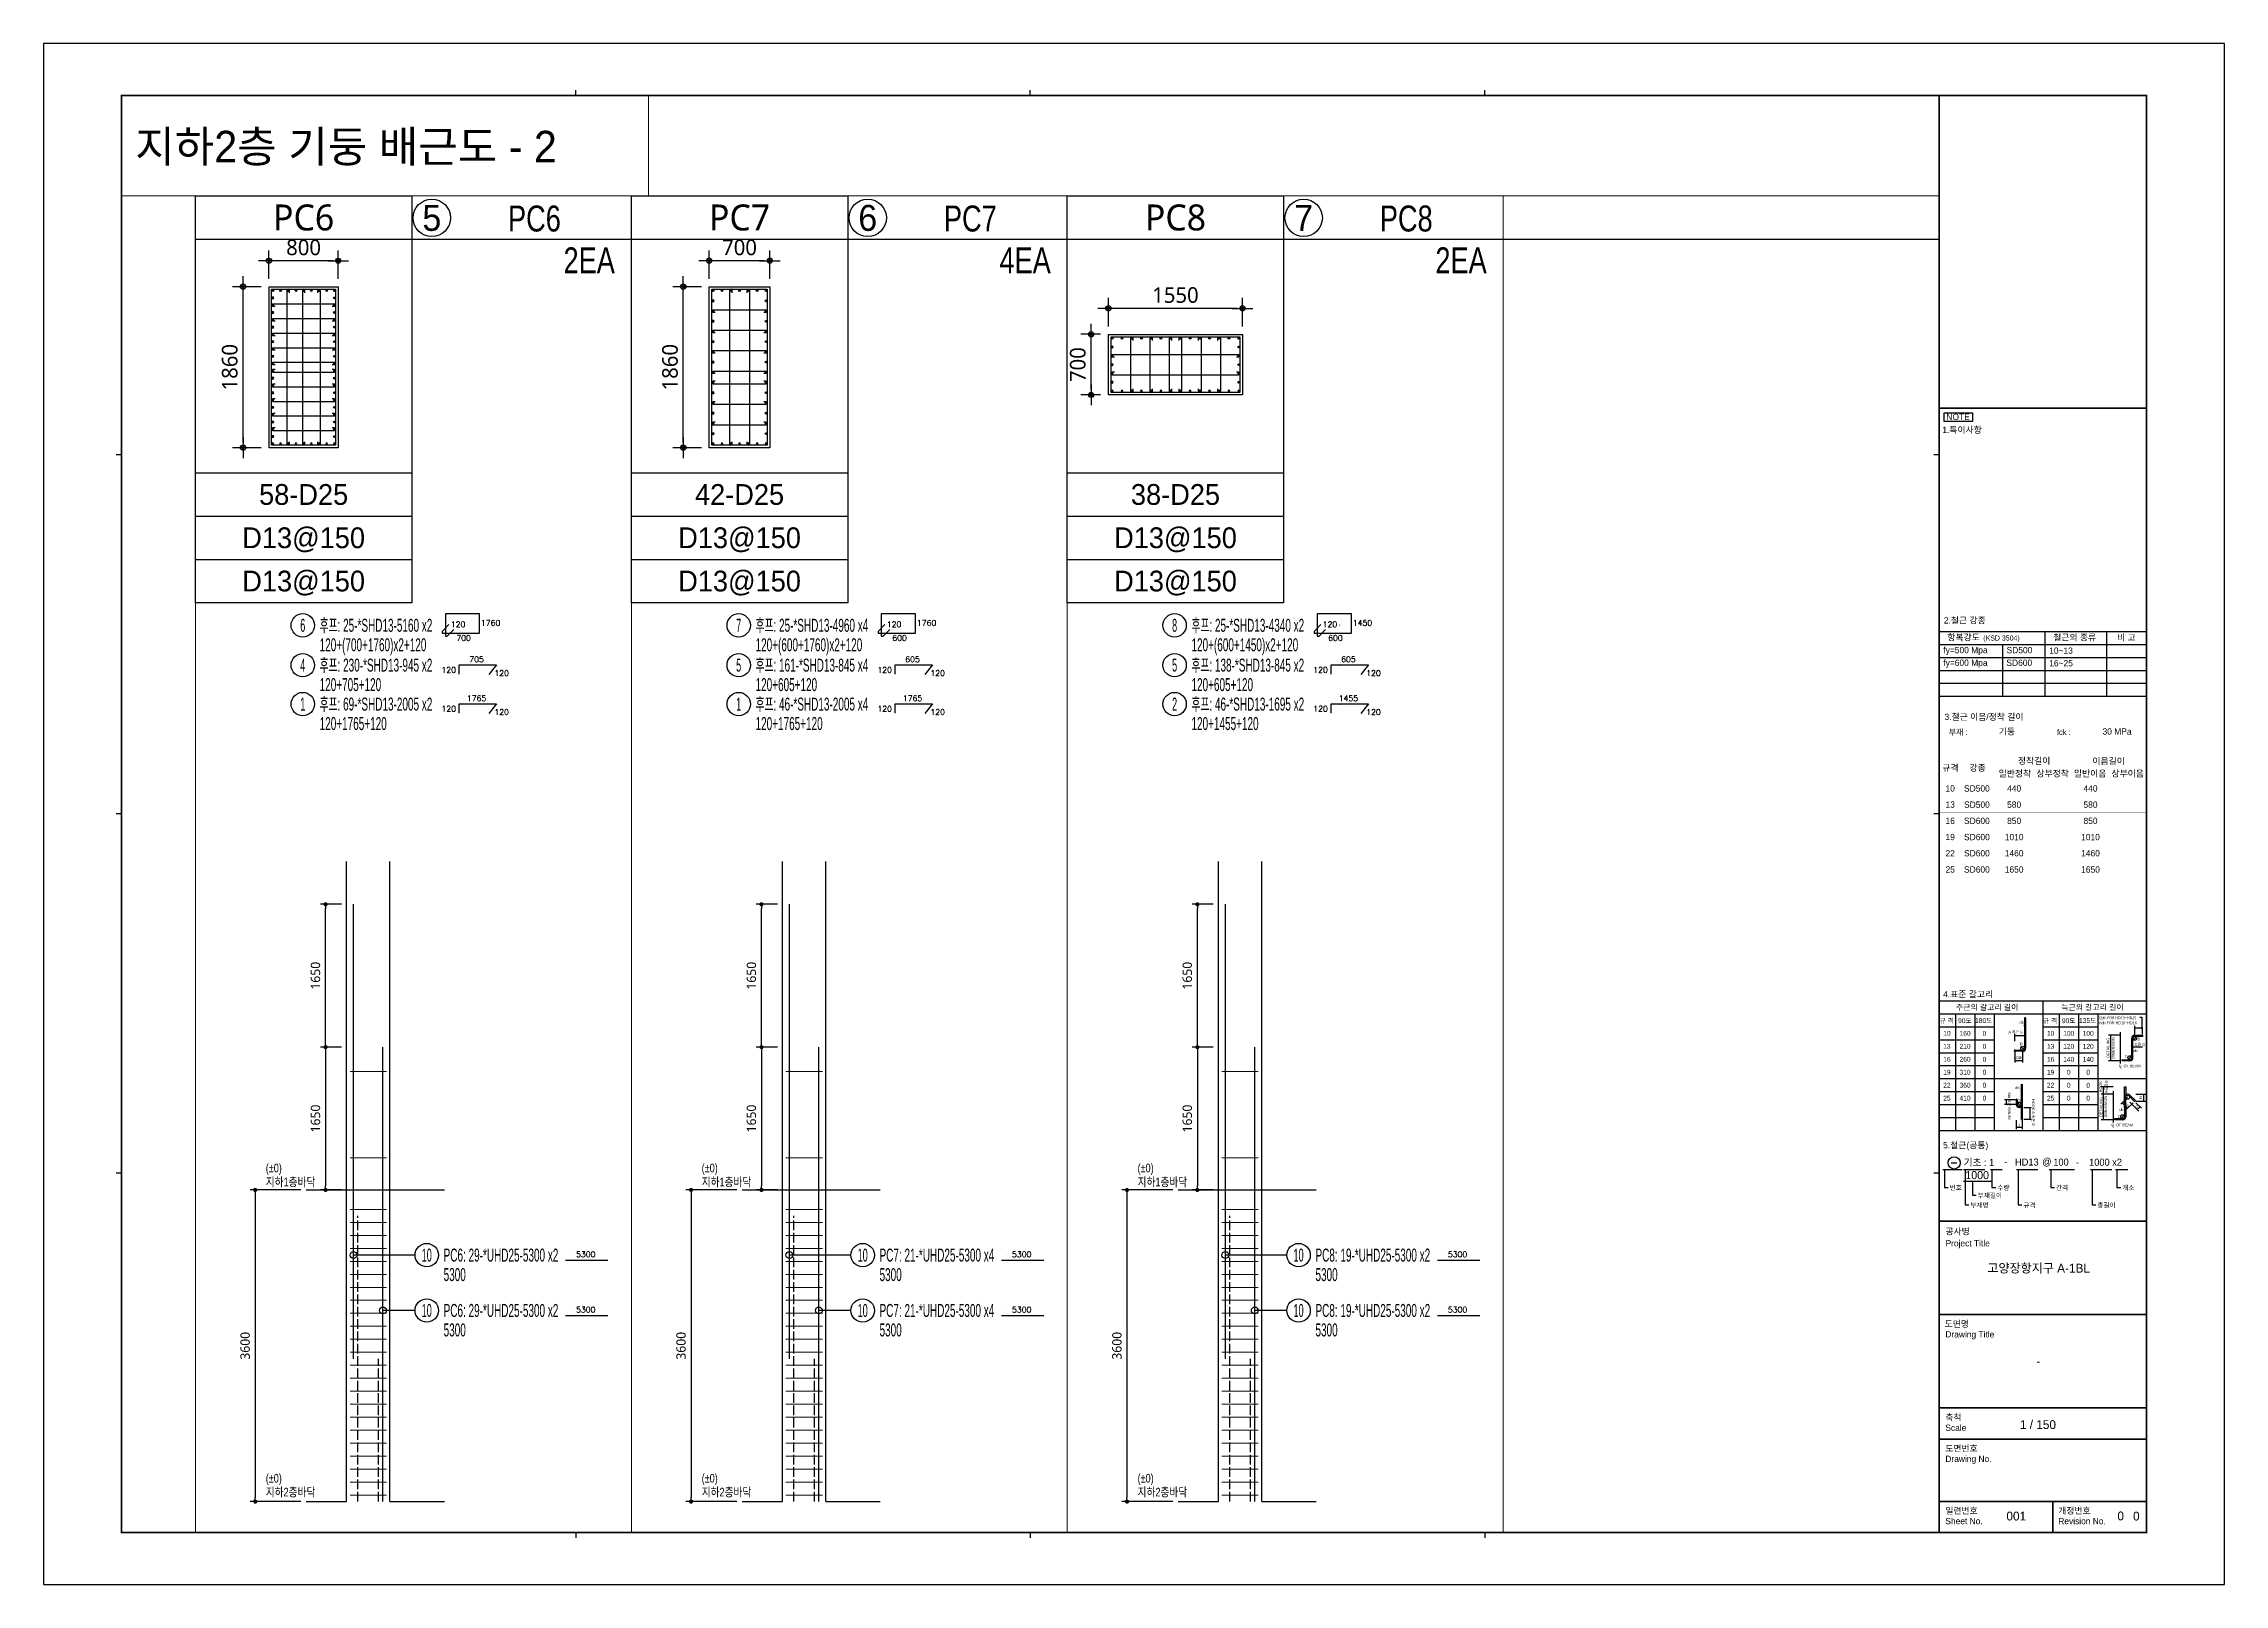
# Model space of a CAD drawing. Header units: millimetres. Extents: x 317501 to 2277231, y -321722 to 1186893.
# Drawn here: x 498221 to 523421, y -121176 to -103377 of the extents above; entities that cross this region are included whole.
import ezdxf
from ezdxf.enums import TextEntityAlignment as Align

# ---------------------------------------------------------------- set-up
doc = ezdxf.new("R2010")
doc.units = ezdxf.units.MM
doc.header["$LTSCALE"] = 57
doc.linetypes.add('HID', pattern=[2.5, 2, -0.5])
doc.layers.get('Defpoints').update_dxf_attribs({"color": 145})
for name, color, linetype in [('254', 254, 'Continuous'), ('AMAC-NO', 5, 'Continuous'), ('BAR', 2, 'Continuous'), ('BARR', 1, 'Continuous'), ('DIM', 7, 'Continuous'), ('ELE', 7, 'Continuous'), ('HOOP', 2, 'Continuous'), ('LEADER', 7, 'Continuous'), ('RP_TAG', 7, 'Continuous'), ('XDIM', 7, 'Continuous'), ('XSTRUCT', 2, 'Continuous'), ('XTAG', 7, 'Continuous')]:
    doc.layers.add(name, color=color, linetype=linetype)
for name, color, linetype, lineweight in [('Main Bar', 7, 'Continuous', 0), ('TEXT', 3, 'Continuous', 9), ('XTITLE', 22, 'Continuous', 0)]:
    doc.layers.add(name, color=color, linetype=linetype, lineweight=lineweight)
doc.styles.add('ARIAL', font='malgun.ttf')
doc.styles.add('HYULL', font='Dotum.ttf')
doc.styles.add('ROMANS', font='malgun.ttf')
doc.styles.add('RPWK1', font='arial.ttf', dxfattribs={"bigfont": 'whgtxt.shx'})
doc.styles.add('RPWK2', font='romans.shx', dxfattribs={"bigfont": 'whgtxt.shx'})
doc.styles.add('XRebarSheet', font='Hmkmrhd_0.ttf')
doc.styles.add('돋음', font='Dotum.ttf')
doc.styles.add('맑은고딕', font='malgun.ttf')
doc.dimstyles.new('60(SUB-1.8)', dxfattribs={"dimscale": 60, "dimtxt": 1.8, "dimasz": 0.8, "dimexe": 1, "dimexo": 1, "dimgap": 1, "dimtad": 1, "dimdec": 0, "dimzin": 0, "dimdsep": 46, "dimtxsty": 'ROMANS', "dimblk": 'DOT', "dimcen": 1, "dimdle": 2, "dimclrd": 6, "dimclre": 6, "dimclrt": 7, "dimazin": 0, "dimtfac": 1, "dimtdec": 0, "dimtix": 1, "dimtmove": 2, "dimatfit": 3, "dimldrblk": 'DIMDOT', "dimfxl": 0, "dimtolj": 1, "dimtzin": 0, "dimarcsym": 0})
doc.dimstyles.new('DIM_40', dxfattribs={"dimscale": 40, "dimtxt": 3, "dimasz": 1, "dimexe": 2, "dimexo": 1.5, "dimgap": 1, "dimtad": 1, "dimdec": 0, "dimzin": 0, "dimdsep": 46, "dimtxsty": '맑은고딕', "dimblk1": 'DIMDOT', "dimblk2": 'DIMDOT', "dimsah": 1, "dimcen": 0.09, "dimdle": 2, "dimclrd": 7, "dimclre": 7, "dimclrt": 6, "dimadec": 0, "dimazin": 0, "dimtfac": 1, "dimtdec": 0, "dimtix": 1, "dimtmove": 2, "dimatfit": 3, "dimldrblk": 'DIMDOT', "dimfxl": 0, "dimtolj": 1, "dimtzin": 0, "dimarcsym": 0})
doc.dimstyles.new('NDIM', dxfattribs={"dimtxt": 3, "dimasz": 1.5, "dimexe": 2, "dimexo": 2, "dimgap": 1, "dimtad": 1, "dimdec": 0, "dimdsep": 46, "dimlunit": 6, "dimtxsty": 'ARIAL', "dimblk": 'DOT', "dimcen": 1, "dimclrd": 256, "dimclre": 7, "dimclrt": 3, "dimadec": 0, "dimazin": 0, "dimtfac": 1, "dimtdec": 0, "dimtix": 1, "dimtmove": 2, "dimatfit": 3, "dimldrblk": 'DOT', "dimfxl": 0, "dimtvp": 1, "dimtolj": 1, "dimlwd": -1, "dimlwe": -1, "dimarcsym": 0})

msp = doc.modelspace()

# ---------------------------------------------------------------- texts
at = {"layer": 'AMAC-NO', "color": 2, "style": '돋음'}
for s, p in [('5', (502706.9, -105390.3)), ('6', (507744.2, -105390.3)), ('7', (512781.5, -105390.3))]:
    msp.add_text(s, height=300, dxfattribs=at).set_placement(p, align=Align.MIDDLE_CENTER)
at = {"layer": 'AMAC-NO', "color": 2, "style": '돋음', "width": 0.8}
for s, p in [('PC6', (503892.3, -105397.8)), ('PC7', (508929.6, -105397.8)), ('PC8', (513966.9, -105397.8)), ('2EA', (504525.5, -105880.9)), ('4EA', (509562.8, -105880.9)), ('2EA', (514600.1, -105880.9))]:
    msp.add_text(s, height=300, dxfattribs=at).set_placement(p, align=Align.MIDDLE_CENTER)
for s, p in [('(%%P0)', (500788.2, -116416.3)), ('(%%P0)', (505825.5, -116416.3)), ('(%%P0)', (510862.8, -116416.3)), ('지하1층바닥', (500788.2, -116576.9)), ('지하1층바닥', (505825.5, -116576.9)), ('지하1층바닥', (510862.8, -116576.9)), ('(%%P0)', (500788.2, -120000)), ('(%%P0)', (505825.5, -120000)), ('(%%P0)', (510862.8, -120000)), ('지하2층바닥', (500788.2, -120160.6)), ('지하2층바닥', (505825.5, -120160.6)), ('지하2층바닥', (510862.8, -120160.6))]:
    msp.add_text(s, height=100, dxfattribs=at).set_placement(p)
at = {"layer": 'RP_TAG', "color": 2, "linetype": 'Continuous', "ltscale": 100, "style": 'RPWK2'}
for p in [(502926.4, -110138.9), (507964.2, -110138.9), (513001, -110138.9)]:
    msp.add_text('120', height=65.33, dxfattribs=at).set_placement(p, align=Align.BOTTOM_LEFT)
for s, p in [('1760', (503274.9, -110069.4)), ('1760', (508312.7, -110069.4)), ('1450', (513349.5, -110069.4))]:
    msp.add_text(s, height=65.33, dxfattribs=at).set_placement(p, align=Align.MIDDLE_LEFT)
for s, p in [('700', (503074, -110211.3)), ('600', (508111.8, -110211.3)), ('600', (513148.6, -110211.3))]:
    msp.add_text(s, height=65.33, dxfattribs=at).set_placement(p, align=Align.TOP_CENTER)
for p in [(502986.1, -110611.7), (508023.9, -110611.7), (513060.7, -110611.7), (502986.1, -111061.7), (508023.9, -111061.7), (513060.7, -111061.7)]:
    msp.add_text('120', height=65.33, dxfattribs=at).set_placement(p, align=Align.MIDDLE_RIGHT)
for s, p in [('705', (503223.8, -110542.3)), ('605', (508261.6, -110542.3)), ('605', (513298.4, -110542.3)), ('1765', (503223.8, -110992.3)), ('1765', (508261.6, -110992.3)), ('1455', (513298.4, -110992.3)), ('5300', (504485.6, -117416.2)), ('5300', (509523.4, -117416.2)), ('5300', (514560.2, -117416.2)), ('5300', (504485.6, -118055.7)), ('5300', (509523.4, -118055.7)), ('5300', (514560.2, -118055.7))]:
    msp.add_text(s, height=65.33, dxfattribs=at).set_placement(p, align=Align.BOTTOM_CENTER)
for p in [(503429.9, -110617.1), (508467.7, -110617.1), (513504.5, -110617.1), (503429.9, -111067.1), (508467.7, -111067.1), (513504.5, -111067.1)]:
    msp.add_text('120', height=65.33, dxfattribs=at).set_placement(p, align=Align.TOP_LEFT)
at = {"layer": 'XTITLE', "color": 2, "style": '돋음'}
msp.add_text('지하2층 기둥 배근도 - 2', height=364.067, dxfattribs=at).set_placement((499279.2, -104566.9), align=Align.MIDDLE_LEFT)

# ---------------------------------------------------------------- blocks, each defined once
blk = doc.blocks.new('_Dot')
at = {"color": 0, "linetype": 'ByBlock', "lineweight": -2}
blk.add_line((-0.5, 0), (-1, 0), dxfattribs=at)
at = {"color": 0, "linetype": 'ByBlock', "const_width": 0.5}
blk.add_lwpolyline([(-0.25, 0, 1), (0.25, 0, 1)], format="xyb", close=True, dxfattribs=at)
blk = doc.blocks.new('*D39')
at = {"color": 7, "transparency": 16777216}
for p, q in [((80432, 20451), (80432, 20463)), ((80477, 20451), (80477, 20463))]:
    blk.add_line(p, q, dxfattribs=at)
at = {"transparency": 16777216}
blk.add_line((80433, 20461), (80475, 20461), dxfattribs=at)
at = {"layer": 'Defpoints', "color": 0, "transparency": 16777216}
for p in [(80432, 20449), (80477, 20461), (80477, 20449)]:
    blk.add_point(p, dxfattribs=at)
at = {"transparency": 16777216, "xscale": 1.5, "yscale": 1.5, "zscale": 1.5, "rotation": 180}
blk.add_blockref('_Dot', (80432, 20461), dxfattribs=at)
at = {"transparency": 16777216, "xscale": 1.5, "yscale": 1.5, "zscale": 1.5}
blk.add_blockref('_Dot', (80477, 20461), dxfattribs=at)
blk = doc.blocks.new('*D40')
at = {"color": 7, "transparency": 16777216}
for p, q in [((76172, 19024), (76172, 19045)), ((76217, 19024), (76217, 19045))]:
    blk.add_line(p, q, dxfattribs=at)
at = {"transparency": 16777216}
blk.add_line((76215, 19043), (76174, 19043), dxfattribs=at)
at = {"layer": 'Defpoints', "color": 0, "transparency": 16777216}
for p in [(76172, 19043), (76172, 19022), (76217, 19022)]:
    blk.add_point(p, dxfattribs=at)
at = {"transparency": 16777216, "xscale": 1.5, "yscale": 1.5, "zscale": 1.5, "rotation": 180}
blk.add_blockref('_Dot', (76172, 19043), dxfattribs=at)
at = {"transparency": 16777216, "xscale": 1.5, "yscale": 1.5, "zscale": 1.5}
blk.add_blockref('_Dot', (76217, 19043), dxfattribs=at)
blk = doc.blocks.new('*D41')
at = {"transparency": 16777216}
blk.add_line((80158, 18181), (80199, 18181), dxfattribs=at)
at = {"layer": 'Defpoints', "color": 0, "transparency": 16777216}
for p in [(80156, 18181), (80201, 18181), (80201, 18181)]:
    blk.add_point(p, dxfattribs=at)
at = {"transparency": 16777216, "xscale": 1.5, "yscale": 1.5, "zscale": 1.5, "rotation": 180}
blk.add_blockref('_Dot', (80156, 18181), dxfattribs=at)
at = {"transparency": 16777216, "xscale": 1.5, "yscale": 1.5, "zscale": 1.5}
blk.add_blockref('_Dot', (80201, 18181), dxfattribs=at)
blk = doc.blocks.new('DIMDOT')
at = {"layer": 'DIM', "linetype": 'Continuous'}
blk.add_line((-2, 0), (2, 0), dxfattribs=at)
for radius in [0.5, 0.25]:
    blk.add_circle((0, 0), radius, dxfattribs=at)
blk = doc.blocks.new('*D54')
at = {"layer": 'Defpoints', "color": 0, "transparency": 16777216}
for p in [(522043, -214380), (522343, -214380), (522343, -216240)]:
    blk.add_point(p, dxfattribs=at)
at = {"layer": 'DIM', "color": 7, "lineweight": -2, "transparency": 16777216}
for p, q in [((522253, -214380), (521923, -214380)), ((522043, -216180), (522043, -214440)), ((522253, -216240), (521923, -216240))]:
    blk.add_line(p, q, dxfattribs=at)
at = {"layer": 'DIM', "color": 7, "lineweight": -2, "transparency": 16777216, "xscale": 60, "yscale": 60, "zscale": 60}
for p, rotation in [((522043, -214380), 90), ((522043, -216240), 270)]:
    blk.add_blockref('DIMDOT', p, dxfattribs=dict(at, rotation=rotation))
at = {"layer": 'DIM', "color": 6, "transparency": 16777216, "insert": (521890, -215310), "char_height": 180, "attachment_point": 5, "rotation": 90, "style": '맑은고딕'}
blk.add_mtext('\\A1;1860', dxfattribs=at)
blk = doc.blocks.new('*D55')
at = {"layer": 'Defpoints', "color": 0, "transparency": 16777216}
for p in [(522343, -214080), (522343, -214380), (523143, -214380)]:
    blk.add_point(p, dxfattribs=at)
at = {"layer": 'DIM', "color": 7, "lineweight": -2, "transparency": 16777216}
for p, q in [((522343, -214290), (522343, -213960)), ((523083, -214080), (522403, -214080)), ((523143, -214290), (523143, -213960))]:
    blk.add_line(p, q, dxfattribs=at)
at = {"layer": 'DIM', "color": 7, "lineweight": -2, "transparency": 16777216, "xscale": 60, "yscale": 60, "zscale": 60, "rotation": 180}
blk.add_blockref('DIMDOT', (522343, -214080), dxfattribs=at)
at = {"layer": 'DIM', "color": 7, "lineweight": -2, "transparency": 16777216, "xscale": 60, "yscale": 60, "zscale": 60}
blk.add_blockref('DIMDOT', (523143, -214080), dxfattribs=at)
at = {"layer": 'DIM', "color": 6, "transparency": 16777216, "insert": (522743, -213927), "char_height": 180, "attachment_point": 5, "style": '맑은고딕'}
blk.add_mtext('\\A1;800', dxfattribs=at)
blk = doc.blocks.new('BAR')
at = {"layer": 'BARR'}
h = blk.add_hatch(color=256, dxfattribs=at)
edge = h.paths.add_edge_path()
edge.add_arc((0, 0), 15, 0, 360)
blk.add_circle((0, 0), 15, dxfattribs=at)
blk = doc.blocks.new('*D56')
at = {"layer": 'Defpoints', "color": 0, "transparency": 16777216}
for p in [(530643, -223697), (530943, -223697), (530943, -225557)]:
    blk.add_point(p, dxfattribs=at)
at = {"layer": 'DIM', "color": 7, "lineweight": -2, "transparency": 16777216}
for p, q in [((530853, -223697), (530523, -223697)), ((530643, -225497), (530643, -223757)), ((530853, -225557), (530523, -225557))]:
    blk.add_line(p, q, dxfattribs=at)
at = {"layer": 'DIM', "color": 7, "lineweight": -2, "transparency": 16777216, "xscale": 60, "yscale": 60, "zscale": 60}
for p, rotation in [((530643, -223697), 90), ((530643, -225557), 270)]:
    blk.add_blockref('DIMDOT', p, dxfattribs=dict(at, rotation=rotation))
at = {"layer": 'DIM', "color": 6, "transparency": 16777216, "insert": (530490, -224627), "char_height": 180, "attachment_point": 5, "rotation": 90, "style": '맑은고딕'}
blk.add_mtext('\\A1;1860', dxfattribs=at)
blk = doc.blocks.new('*D57')
at = {"layer": 'Defpoints', "color": 0, "transparency": 16777216}
for p in [(530943, -223397), (530943, -223697), (531643, -223697)]:
    blk.add_point(p, dxfattribs=at)
at = {"layer": 'DIM', "color": 7, "lineweight": -2, "transparency": 16777216}
for p, q in [((530943, -223607), (530943, -223277)), ((531583, -223397), (531003, -223397)), ((531643, -223607), (531643, -223277))]:
    blk.add_line(p, q, dxfattribs=at)
at = {"layer": 'DIM', "color": 7, "lineweight": -2, "transparency": 16777216, "xscale": 60, "yscale": 60, "zscale": 60, "rotation": 180}
blk.add_blockref('DIMDOT', (530943, -223397), dxfattribs=at)
at = {"layer": 'DIM', "color": 7, "lineweight": -2, "transparency": 16777216, "xscale": 60, "yscale": 60, "zscale": 60}
blk.add_blockref('DIMDOT', (531643, -223397), dxfattribs=at)
at = {"layer": 'DIM', "color": 6, "transparency": 16777216, "insert": (531293, -223244), "char_height": 180, "attachment_point": 5, "style": '맑은고딕'}
blk.add_mtext('\\A1;700', dxfattribs=at)
blk = doc.blocks.new('*D58')
at = {"layer": 'Defpoints', "color": 0, "transparency": 16777216}
for p in [(526768, -214930), (526968, -214930), (526968, -215630)]:
    blk.add_point(p, dxfattribs=at)
at = {"layer": 'DIM', "color": 7, "lineweight": -2, "transparency": 16777216}
for p, q in [((526878, -214930), (526648, -214930)), ((526768, -215570), (526768, -214990)), ((526878, -215630), (526648, -215630))]:
    blk.add_line(p, q, dxfattribs=at)
at = {"layer": 'DIM', "color": 7, "lineweight": -2, "transparency": 16777216, "xscale": 60, "yscale": 60, "zscale": 60}
for p, rotation in [((526768, -214930), 90), ((526768, -215630), 270)]:
    blk.add_blockref('DIMDOT', p, dxfattribs=dict(at, rotation=rotation))
at = {"layer": 'DIM', "color": 6, "transparency": 16777216, "insert": (526615, -215280), "char_height": 180, "attachment_point": 5, "rotation": 90, "style": '맑은고딕'}
blk.add_mtext('\\A1;700', dxfattribs=at)
blk = doc.blocks.new('*D59')
at = {"layer": 'Defpoints', "color": 0, "transparency": 16777216}
for p in [(526968, -214630), (526968, -214930), (528518, -214930)]:
    blk.add_point(p, dxfattribs=at)
at = {"layer": 'DIM', "color": 7, "lineweight": -2, "transparency": 16777216}
for p, q in [((526968, -214840), (526968, -214510)), ((528458, -214630), (527028, -214630)), ((528518, -214840), (528518, -214510))]:
    blk.add_line(p, q, dxfattribs=at)
at = {"layer": 'DIM', "color": 7, "lineweight": -2, "transparency": 16777216, "xscale": 60, "yscale": 60, "zscale": 60, "rotation": 180}
blk.add_blockref('DIMDOT', (526968, -214630), dxfattribs=at)
at = {"layer": 'DIM', "color": 7, "lineweight": -2, "transparency": 16777216, "xscale": 60, "yscale": 60, "zscale": 60}
blk.add_blockref('DIMDOT', (528518, -214630), dxfattribs=at)
at = {"layer": 'DIM', "color": 6, "transparency": 16777216, "insert": (527743, -214477), "char_height": 180, "attachment_point": 5, "style": '맑은고딕'}
blk.add_mtext('\\A1;1550', dxfattribs=at)
blk = doc.blocks.new('*D90')
at = {"layer": 'Defpoints', "color": 0, "linetype": 'Continuous', "transparency": 16777216}
for p in [(501255, -116620), (500666, -120220), (501255, -120220)]:
    blk.add_point(p, dxfattribs=at).dxf.unprotected_set("ltscale", 0)
at = {"layer": 'XDIM', "color": 6, "linetype": 'Continuous', "lineweight": -2, "transparency": 16777216}
for p, q in [((501195, -116620), (500606, -116620)), ((500666, -116668), (500666, -120172)), ((501195, -120220), (500606, -120220))]:
    blk.add_line(p, q, dxfattribs=at).dxf.unprotected_set("ltscale", 0)
at = {"layer": 'XDIM', "color": 6, "linetype": 'Continuous', "lineweight": -2, "transparency": 16777216, "xscale": 48, "yscale": 48, "zscale": 48}
for p, rotation in [((500666, -116620), 90), ((500666, -120220), 270)]:
    blk.add_blockref('_Dot', p, dxfattribs=dict(at, rotation=rotation)).dxf.unprotected_set("ltscale", 0)
at = {"layer": 'XDIM', "color": 7, "linetype": 'Continuous', "transparency": 16777216, "insert": (500550, -118420), "char_height": 108, "attachment_point": 5, "rotation": 90, "style": 'ROMANS'}
blk.add_mtext('\\A1;3600', dxfattribs=at).dxf.unprotected_set("ltscale", 0)
blk = doc.blocks.new('*D91')
at = {"layer": 'Defpoints', "color": 0, "linetype": 'Continuous', "transparency": 16777216}
for p in [(501722, -114970), (501479, -116620), (501722, -116620)]:
    blk.add_point(p, dxfattribs=at).dxf.unprotected_set("ltscale", 0)
at = {"layer": 'XDIM', "color": 6, "linetype": 'Continuous', "lineweight": -2, "transparency": 16777216}
for p, q in [((501662, -114970), (501419, -114970)), ((501479, -115018), (501479, -116572)), ((501662, -116620), (501419, -116620))]:
    blk.add_line(p, q, dxfattribs=at).dxf.unprotected_set("ltscale", 0)
at = {"layer": 'XDIM', "color": 6, "linetype": 'Continuous', "lineweight": -2, "transparency": 16777216, "xscale": 48, "yscale": 48, "zscale": 48}
for p, rotation in [((501479, -114970), 90), ((501479, -116620), 270)]:
    blk.add_blockref('_Dot', p, dxfattribs=dict(at, rotation=rotation)).dxf.unprotected_set("ltscale", 0)
at = {"layer": 'XDIM', "color": 7, "linetype": 'Continuous', "transparency": 16777216, "insert": (501363, -115795), "char_height": 108, "attachment_point": 5, "rotation": 90, "style": 'ROMANS'}
blk.add_mtext('\\A1;1650', dxfattribs=at).dxf.unprotected_set("ltscale", 0)
blk = doc.blocks.new('*D92')
at = {"layer": 'Defpoints', "color": 0, "linetype": 'Continuous', "transparency": 16777216}
for p in [(501479, -113320), (501722, -113320), (501722, -114970)]:
    blk.add_point(p, dxfattribs=at).dxf.unprotected_set("ltscale", 0)
at = {"layer": 'XDIM', "color": 6, "linetype": 'Continuous', "lineweight": -2, "transparency": 16777216}
for p, q in [((501662, -113320), (501419, -113320)), ((501479, -114922), (501479, -113368)), ((501662, -114970), (501419, -114970))]:
    blk.add_line(p, q, dxfattribs=at).dxf.unprotected_set("ltscale", 0)
at = {"layer": 'XDIM', "color": 6, "linetype": 'Continuous', "lineweight": -2, "transparency": 16777216, "xscale": 48, "yscale": 48, "zscale": 48}
for p, rotation in [((501479, -113320), 90), ((501479, -114970), 270)]:
    blk.add_blockref('_Dot', p, dxfattribs=dict(at, rotation=rotation)).dxf.unprotected_set("ltscale", 0)
at = {"layer": 'XDIM', "color": 7, "linetype": 'Continuous', "transparency": 16777216, "insert": (501363, -114145), "char_height": 108, "attachment_point": 5, "rotation": 90, "style": 'ROMANS'}
blk.add_mtext('\\A1;1650', dxfattribs=at).dxf.unprotected_set("ltscale", 0)
blk = doc.blocks.new('*D93')
at = {"layer": 'Defpoints', "color": 0, "linetype": 'Continuous', "transparency": 16777216}
for p in [(506292, -116620), (505703, -120220), (506292, -120220)]:
    blk.add_point(p, dxfattribs=at).dxf.unprotected_set("ltscale", 0)
at = {"layer": 'XDIM', "color": 6, "linetype": 'Continuous', "lineweight": -2, "transparency": 16777216}
for p, q in [((506232, -116620), (505643, -116620)), ((505703, -116668), (505703, -120172)), ((506232, -120220), (505643, -120220))]:
    blk.add_line(p, q, dxfattribs=at).dxf.unprotected_set("ltscale", 0)
at = {"layer": 'XDIM', "color": 6, "linetype": 'Continuous', "lineweight": -2, "transparency": 16777216, "xscale": 48, "yscale": 48, "zscale": 48}
for p, rotation in [((505703, -116620), 90), ((505703, -120220), 270)]:
    blk.add_blockref('_Dot', p, dxfattribs=dict(at, rotation=rotation)).dxf.unprotected_set("ltscale", 0)
at = {"layer": 'XDIM', "color": 7, "linetype": 'Continuous', "transparency": 16777216, "insert": (505587, -118420), "char_height": 108, "attachment_point": 5, "rotation": 90, "style": 'ROMANS'}
blk.add_mtext('\\A1;3600', dxfattribs=at).dxf.unprotected_set("ltscale", 0)
blk = doc.blocks.new('*D94')
at = {"layer": 'Defpoints', "color": 0, "linetype": 'Continuous', "transparency": 16777216}
for p in [(506760, -114970), (506516, -116620), (506760, -116620)]:
    blk.add_point(p, dxfattribs=at).dxf.unprotected_set("ltscale", 0)
at = {"layer": 'XDIM', "color": 6, "linetype": 'Continuous', "lineweight": -2, "transparency": 16777216}
for p, q in [((506700, -114970), (506456, -114970)), ((506516, -115018), (506516, -116572)), ((506700, -116620), (506456, -116620))]:
    blk.add_line(p, q, dxfattribs=at).dxf.unprotected_set("ltscale", 0)
at = {"layer": 'XDIM', "color": 6, "linetype": 'Continuous', "lineweight": -2, "transparency": 16777216, "xscale": 48, "yscale": 48, "zscale": 48}
for p, rotation in [((506516, -114970), 90), ((506516, -116620), 270)]:
    blk.add_blockref('_Dot', p, dxfattribs=dict(at, rotation=rotation)).dxf.unprotected_set("ltscale", 0)
at = {"layer": 'XDIM', "color": 7, "linetype": 'Continuous', "transparency": 16777216, "insert": (506400, -115795), "char_height": 108, "attachment_point": 5, "rotation": 90, "style": 'ROMANS'}
blk.add_mtext('\\A1;1650', dxfattribs=at).dxf.unprotected_set("ltscale", 0)
blk = doc.blocks.new('*D95')
at = {"layer": 'Defpoints', "color": 0, "linetype": 'Continuous', "transparency": 16777216}
for p in [(506516, -113320), (506760, -113320), (506760, -114970)]:
    blk.add_point(p, dxfattribs=at).dxf.unprotected_set("ltscale", 0)
at = {"layer": 'XDIM', "color": 6, "linetype": 'Continuous', "lineweight": -2, "transparency": 16777216}
for p, q in [((506700, -113320), (506456, -113320)), ((506516, -114922), (506516, -113368)), ((506700, -114970), (506456, -114970))]:
    blk.add_line(p, q, dxfattribs=at).dxf.unprotected_set("ltscale", 0)
at = {"layer": 'XDIM', "color": 6, "linetype": 'Continuous', "lineweight": -2, "transparency": 16777216, "xscale": 48, "yscale": 48, "zscale": 48}
for p, rotation in [((506516, -113320), 90), ((506516, -114970), 270)]:
    blk.add_blockref('_Dot', p, dxfattribs=dict(at, rotation=rotation)).dxf.unprotected_set("ltscale", 0)
at = {"layer": 'XDIM', "color": 7, "linetype": 'Continuous', "transparency": 16777216, "insert": (506400, -114145), "char_height": 108, "attachment_point": 5, "rotation": 90, "style": 'ROMANS'}
blk.add_mtext('\\A1;1650', dxfattribs=at).dxf.unprotected_set("ltscale", 0)
blk = doc.blocks.new('*D96')
at = {"layer": 'Defpoints', "color": 0, "linetype": 'Continuous', "transparency": 16777216}
for p in [(511330, -116620), (510740, -120220), (511330, -120220)]:
    blk.add_point(p, dxfattribs=at).dxf.unprotected_set("ltscale", 0)
at = {"layer": 'XDIM', "color": 6, "linetype": 'Continuous', "lineweight": -2, "transparency": 16777216}
for p, q in [((511270, -116620), (510680, -116620)), ((510740, -116668), (510740, -120172)), ((511270, -120220), (510680, -120220))]:
    blk.add_line(p, q, dxfattribs=at).dxf.unprotected_set("ltscale", 0)
at = {"layer": 'XDIM', "color": 6, "linetype": 'Continuous', "lineweight": -2, "transparency": 16777216, "xscale": 48, "yscale": 48, "zscale": 48}
for p, rotation in [((510740, -116620), 90), ((510740, -120220), 270)]:
    blk.add_blockref('_Dot', p, dxfattribs=dict(at, rotation=rotation)).dxf.unprotected_set("ltscale", 0)
at = {"layer": 'XDIM', "color": 7, "linetype": 'Continuous', "transparency": 16777216, "insert": (510624, -118420), "char_height": 108, "attachment_point": 5, "rotation": 90, "style": 'ROMANS'}
blk.add_mtext('\\A1;3600', dxfattribs=at).dxf.unprotected_set("ltscale", 0)
blk = doc.blocks.new('*D97')
at = {"layer": 'Defpoints', "color": 0, "linetype": 'Continuous', "transparency": 16777216}
for p in [(511797, -114970), (511553, -116620), (511797, -116620)]:
    blk.add_point(p, dxfattribs=at).dxf.unprotected_set("ltscale", 0)
at = {"layer": 'XDIM', "color": 6, "linetype": 'Continuous', "lineweight": -2, "transparency": 16777216}
for p, q in [((511737, -114970), (511493, -114970)), ((511553, -115018), (511553, -116572)), ((511737, -116620), (511493, -116620))]:
    blk.add_line(p, q, dxfattribs=at).dxf.unprotected_set("ltscale", 0)
at = {"layer": 'XDIM', "color": 6, "linetype": 'Continuous', "lineweight": -2, "transparency": 16777216, "xscale": 48, "yscale": 48, "zscale": 48}
for p, rotation in [((511553, -114970), 90), ((511553, -116620), 270)]:
    blk.add_blockref('_Dot', p, dxfattribs=dict(at, rotation=rotation)).dxf.unprotected_set("ltscale", 0)
at = {"layer": 'XDIM', "color": 7, "linetype": 'Continuous', "transparency": 16777216, "insert": (511437, -115795), "char_height": 108, "attachment_point": 5, "rotation": 90, "style": 'ROMANS'}
blk.add_mtext('\\A1;1650', dxfattribs=at).dxf.unprotected_set("ltscale", 0)
blk = doc.blocks.new('*D98')
at = {"layer": 'Defpoints', "color": 0, "linetype": 'Continuous', "transparency": 16777216}
for p in [(511553, -113320), (511797, -113320), (511797, -114970)]:
    blk.add_point(p, dxfattribs=at).dxf.unprotected_set("ltscale", 0)
at = {"layer": 'XDIM', "color": 6, "linetype": 'Continuous', "lineweight": -2, "transparency": 16777216}
for p, q in [((511737, -113320), (511493, -113320)), ((511553, -114922), (511553, -113368)), ((511737, -114970), (511493, -114970))]:
    blk.add_line(p, q, dxfattribs=at).dxf.unprotected_set("ltscale", 0)
at = {"layer": 'XDIM', "color": 6, "linetype": 'Continuous', "lineweight": -2, "transparency": 16777216, "xscale": 48, "yscale": 48, "zscale": 48}
for p, rotation in [((511553, -113320), 90), ((511553, -114970), 270)]:
    blk.add_blockref('_Dot', p, dxfattribs=dict(at, rotation=rotation)).dxf.unprotected_set("ltscale", 0)
at = {"layer": 'XDIM', "color": 7, "linetype": 'Continuous', "transparency": 16777216, "insert": (511437, -114145), "char_height": 108, "attachment_point": 5, "rotation": 90, "style": 'ROMANS'}
blk.add_mtext('\\A1;1650', dxfattribs=at).dxf.unprotected_set("ltscale", 0)
blk = doc.blocks.new('*U1636', base_point=(502514.3315, -118012.0521))
at = {"layer": 'RP_TAG', "color": 0, "linetype": 'Continuous', "ltscale": 100}
blk.add_circle((502648.3315, -118012.0521), 135, dxfattribs=at)
at = {"layer": 'RP_TAG', "color": 0, "linetype": 'Continuous', "ltscale": 100, "style": 'RPWK1', "width": 0.5}
blk.add_text('10', height=150, dxfattribs=at).set_placement((502648.3315, -118012.0521), align=Align.MIDDLE_CENTER)
at = {"layer": 'RP_TAG', "color": 0, "linetype": 'Continuous', "ltscale": 100, "style": 'RPWK1', "width": 0.55}
for s, p in [('PC6: 29-*UHD25-5300 x2', (502843.3315, -118012.0521)), ('5300', (502843.3315, -118237.0521))]:
    blk.add_text(s, height=150, dxfattribs=at).set_placement(p, align=Align.MIDDLE_LEFT)
blk = doc.blocks.new('*U1637', base_point=(502514.3315, -117372.6036))
at = {"layer": 'RP_TAG', "color": 0, "linetype": 'Continuous', "ltscale": 100}
blk.add_circle((502648.3315, -117372.6036), 135, dxfattribs=at)
at = {"layer": 'RP_TAG', "color": 0, "linetype": 'Continuous', "ltscale": 100, "style": 'RPWK1', "width": 0.5}
blk.add_text('10', height=150, dxfattribs=at).set_placement((502648.3315, -117372.6036), align=Align.MIDDLE_CENTER)
at = {"layer": 'RP_TAG', "color": 0, "linetype": 'Continuous', "ltscale": 100, "style": 'RPWK1', "width": 0.55}
for s, p in [('PC6: 29-*UHD25-5300 x2', (502843.3315, -117372.6036)), ('5300', (502843.3315, -117597.6036))]:
    blk.add_text(s, height=150, dxfattribs=at).set_placement(p, align=Align.MIDDLE_LEFT)
blk = doc.blocks.new('*U1638', base_point=(507551.6297, -118012.0521))
at = {"layer": 'RP_TAG', "color": 0, "linetype": 'Continuous', "ltscale": 100}
blk.add_circle((507685.6297, -118012.0521), 135, dxfattribs=at)
at = {"layer": 'RP_TAG', "color": 0, "linetype": 'Continuous', "ltscale": 100, "style": 'RPWK1', "width": 0.5}
blk.add_text('10', height=150, dxfattribs=at).set_placement((507685.6297, -118012.0521), align=Align.MIDDLE_CENTER)
at = {"layer": 'RP_TAG', "color": 0, "linetype": 'Continuous', "ltscale": 100, "style": 'RPWK1', "width": 0.55}
for s, p in [('PC7: 21-*UHD25-5300 x4', (507880.6297, -118012.0521)), ('5300', (507880.6297, -118237.0521))]:
    blk.add_text(s, height=150, dxfattribs=at).set_placement(p, align=Align.MIDDLE_LEFT)
blk = doc.blocks.new('*U1639', base_point=(507551.6297, -117372.6036))
at = {"layer": 'RP_TAG', "color": 0, "linetype": 'Continuous', "ltscale": 100}
blk.add_circle((507685.6297, -117372.6036), 135, dxfattribs=at)
at = {"layer": 'RP_TAG', "color": 0, "linetype": 'Continuous', "ltscale": 100, "style": 'RPWK1', "width": 0.5}
blk.add_text('10', height=150, dxfattribs=at).set_placement((507685.6297, -117372.6036), align=Align.MIDDLE_CENTER)
at = {"layer": 'RP_TAG', "color": 0, "linetype": 'Continuous', "ltscale": 100, "style": 'RPWK1', "width": 0.55}
for s, p in [('PC7: 21-*UHD25-5300 x4', (507880.6297, -117372.6036)), ('5300', (507880.6297, -117597.6036))]:
    blk.add_text(s, height=150, dxfattribs=at).set_placement(p, align=Align.MIDDLE_LEFT)
blk = doc.blocks.new('*U1640', base_point=(512588.9279, -118012.0521))
at = {"layer": 'RP_TAG', "color": 0, "linetype": 'Continuous', "ltscale": 100}
blk.add_circle((512722.9279, -118012.0521), 135, dxfattribs=at)
at = {"layer": 'RP_TAG', "color": 0, "linetype": 'Continuous', "ltscale": 100, "style": 'RPWK1', "width": 0.5}
blk.add_text('10', height=150, dxfattribs=at).set_placement((512722.9279, -118012.0521), align=Align.MIDDLE_CENTER)
at = {"layer": 'RP_TAG', "color": 0, "linetype": 'Continuous', "ltscale": 100, "style": 'RPWK1', "width": 0.55}
for s, p in [('PC8: 19-*UHD25-5300 x2', (512917.9279, -118012.0521)), ('5300', (512917.9279, -118237.0521))]:
    blk.add_text(s, height=150, dxfattribs=at).set_placement(p, align=Align.MIDDLE_LEFT)
blk = doc.blocks.new('*U1641', base_point=(512588.9279, -117372.6036))
at = {"layer": 'RP_TAG', "color": 0, "linetype": 'Continuous', "ltscale": 100}
blk.add_circle((512722.9279, -117372.6036), 135, dxfattribs=at)
at = {"layer": 'RP_TAG', "color": 0, "linetype": 'Continuous', "ltscale": 100, "style": 'RPWK1', "width": 0.5}
blk.add_text('10', height=150, dxfattribs=at).set_placement((512722.9279, -117372.6036), align=Align.MIDDLE_CENTER)
at = {"layer": 'RP_TAG', "color": 0, "linetype": 'Continuous', "ltscale": 100, "style": 'RPWK1', "width": 0.55}
for s, p in [('PC8: 19-*UHD25-5300 x2', (512917.9279, -117372.6036)), ('5300', (512917.9279, -117597.6036))]:
    blk.add_text(s, height=150, dxfattribs=at).set_placement(p, align=Align.MIDDLE_LEFT)
blk = doc.blocks.new('*U1649', base_point=(501081.6097, -110557.2137))
at = {"layer": 'RP_TAG', "color": 0, "linetype": 'Continuous', "ltscale": 100}
blk.add_circle((501215.6097, -110557.2137), 135, dxfattribs=at)
at = {"layer": 'RP_TAG', "color": 0, "linetype": 'Continuous', "ltscale": 100, "style": 'RPWK1', "width": 0.5}
blk.add_text('4', height=150, dxfattribs=at).set_placement((501215.6097, -110557.2137), align=Align.MIDDLE_CENTER)
at = {"layer": 'RP_TAG', "color": 0, "linetype": 'Continuous', "ltscale": 100, "style": 'RPWK1', "width": 0.55}
for s, p in [('후프: 230-*SHD13-945 x2', (501410.6097, -110557.2137)), ('120+705+120', (501410.6097, -110782.2137))]:
    blk.add_text(s, height=150, dxfattribs=at).set_placement(p, align=Align.MIDDLE_LEFT)
blk = doc.blocks.new('*U1654', base_point=(501081.6097, -110097.2137))
at = {"layer": 'RP_TAG', "color": 0, "linetype": 'Continuous', "ltscale": 100}
blk.add_circle((501215.6097, -110097.2137), 135, dxfattribs=at)
at = {"layer": 'RP_TAG', "color": 0, "linetype": 'Continuous', "ltscale": 100, "style": 'RPWK1', "width": 0.5}
blk.add_text('6', height=150, dxfattribs=at).set_placement((501215.6097, -110097.2137), align=Align.MIDDLE_CENTER)
at = {"layer": 'RP_TAG', "color": 0, "linetype": 'Continuous', "ltscale": 100, "style": 'RPWK1', "width": 0.55}
for s, p in [('후프: 25-*SHD13-5160 x2', (501410.6097, -110097.2137)), ('120+(700+1760)x2+120', (501410.6097, -110322.2137))]:
    blk.add_text(s, height=150, dxfattribs=at).set_placement(p, align=Align.MIDDLE_LEFT)
blk = doc.blocks.new('*U1656', base_point=(501081.6097, -111007.2137))
at = {"layer": 'RP_TAG', "color": 0, "linetype": 'Continuous', "ltscale": 100}
blk.add_circle((501215.6097, -111007.2137), 135, dxfattribs=at)
at = {"layer": 'RP_TAG', "color": 0, "linetype": 'Continuous', "ltscale": 100, "style": 'RPWK1', "width": 0.5}
blk.add_text('1', height=150, dxfattribs=at).set_placement((501215.6097, -111007.2137), align=Align.MIDDLE_CENTER)
at = {"layer": 'RP_TAG', "color": 0, "linetype": 'Continuous', "ltscale": 100, "style": 'RPWK1', "width": 0.55}
for s, p in [('후프: 69-*SHD13-2005 x2', (501410.6097, -111007.2137)), ('120+1765+120', (501410.6097, -111232.2137))]:
    blk.add_text(s, height=150, dxfattribs=at).set_placement(p, align=Align.MIDDLE_LEFT)
blk = doc.blocks.new('*U1657', base_point=(506118.9079, -111007.2137))
at = {"layer": 'RP_TAG', "color": 0, "linetype": 'Continuous', "ltscale": 100}
blk.add_circle((506252.9079, -111007.2137), 135, dxfattribs=at)
at = {"layer": 'RP_TAG', "color": 0, "linetype": 'Continuous', "ltscale": 100, "style": 'RPWK1', "width": 0.5}
blk.add_text('1', height=150, dxfattribs=at).set_placement((506252.9079, -111007.2137), align=Align.MIDDLE_CENTER)
at = {"layer": 'RP_TAG', "color": 0, "linetype": 'Continuous', "ltscale": 100, "style": 'RPWK1', "width": 0.55}
for s, p in [('후프: 46-*SHD13-2005 x4', (506447.9079, -111007.2137)), ('120+1765+120', (506447.9079, -111232.2137))]:
    blk.add_text(s, height=150, dxfattribs=at).set_placement(p, align=Align.MIDDLE_LEFT)
blk = doc.blocks.new('*U1658', base_point=(506118.9079, -110097.2137))
at = {"layer": 'RP_TAG', "color": 0, "linetype": 'Continuous', "ltscale": 100}
blk.add_circle((506252.9079, -110097.2137), 135, dxfattribs=at)
at = {"layer": 'RP_TAG', "color": 0, "linetype": 'Continuous', "ltscale": 100, "style": 'RPWK1', "width": 0.5}
blk.add_text('7', height=150, dxfattribs=at).set_placement((506252.9079, -110097.2137), align=Align.MIDDLE_CENTER)
at = {"layer": 'RP_TAG', "color": 0, "linetype": 'Continuous', "ltscale": 100, "style": 'RPWK1', "width": 0.55}
for s, p in [('후프: 25-*SHD13-4960 x4', (506447.9079, -110097.2137)), ('120+(600+1760)x2+120', (506447.9079, -110322.2137))]:
    blk.add_text(s, height=150, dxfattribs=at).set_placement(p, align=Align.MIDDLE_LEFT)
blk = doc.blocks.new('*U1659', base_point=(506118.9079, -110557.2137))
at = {"layer": 'RP_TAG', "color": 0, "linetype": 'Continuous', "ltscale": 100}
blk.add_circle((506252.9079, -110557.2137), 135, dxfattribs=at)
at = {"layer": 'RP_TAG', "color": 0, "linetype": 'Continuous', "ltscale": 100, "style": 'RPWK1', "width": 0.5}
blk.add_text('5', height=150, dxfattribs=at).set_placement((506252.9079, -110557.2137), align=Align.MIDDLE_CENTER)
at = {"layer": 'RP_TAG', "color": 0, "linetype": 'Continuous', "ltscale": 100, "style": 'RPWK1', "width": 0.55}
for s, p in [('후프: 161-*SHD13-845 x4', (506447.9079, -110557.2137)), ('120+605+120', (506447.9079, -110782.2137))]:
    blk.add_text(s, height=150, dxfattribs=at).set_placement(p, align=Align.MIDDLE_LEFT)
blk = doc.blocks.new('*U1660', base_point=(511156.2061, -110557.2137))
at = {"layer": 'RP_TAG', "color": 0, "linetype": 'Continuous', "ltscale": 100}
blk.add_circle((511290.2061, -110557.2137), 135, dxfattribs=at)
at = {"layer": 'RP_TAG', "color": 0, "linetype": 'Continuous', "ltscale": 100, "style": 'RPWK1', "width": 0.5}
blk.add_text('5', height=150, dxfattribs=at).set_placement((511290.2061, -110557.2137), align=Align.MIDDLE_CENTER)
at = {"layer": 'RP_TAG', "color": 0, "linetype": 'Continuous', "ltscale": 100, "style": 'RPWK1', "width": 0.55}
for s, p in [('후프: 138-*SHD13-845 x2', (511485.2061, -110557.2137)), ('120+605+120', (511485.2061, -110782.2137))]:
    blk.add_text(s, height=150, dxfattribs=at).set_placement(p, align=Align.MIDDLE_LEFT)
blk = doc.blocks.new('*U1661', base_point=(511156.2061, -110097.2137))
at = {"layer": 'RP_TAG', "color": 0, "linetype": 'Continuous', "ltscale": 100}
blk.add_circle((511290.2061, -110097.2137), 135, dxfattribs=at)
at = {"layer": 'RP_TAG', "color": 0, "linetype": 'Continuous', "ltscale": 100, "style": 'RPWK1', "width": 0.5}
blk.add_text('8', height=150, dxfattribs=at).set_placement((511290.2061, -110097.2137), align=Align.MIDDLE_CENTER)
at = {"layer": 'RP_TAG', "color": 0, "linetype": 'Continuous', "ltscale": 100, "style": 'RPWK1', "width": 0.55}
for s, p in [('후프: 25-*SHD13-4340 x2', (511485.2061, -110097.2137)), ('120+(600+1450)x2+120', (511485.2061, -110322.2137))]:
    blk.add_text(s, height=150, dxfattribs=at).set_placement(p, align=Align.MIDDLE_LEFT)
blk = doc.blocks.new('*U1662', base_point=(511156.2061, -111007.2137))
at = {"layer": 'RP_TAG', "color": 0, "linetype": 'Continuous', "ltscale": 100}
blk.add_circle((511290.2061, -111007.2137), 135, dxfattribs=at)
at = {"layer": 'RP_TAG', "color": 0, "linetype": 'Continuous', "ltscale": 100, "style": 'RPWK1', "width": 0.5}
blk.add_text('2', height=150, dxfattribs=at).set_placement((511290.2061, -111007.2137), align=Align.MIDDLE_CENTER)
at = {"layer": 'RP_TAG', "color": 0, "linetype": 'Continuous', "ltscale": 100, "style": 'RPWK1', "width": 0.55}
for s, p in [('후프: 46-*SHD13-1695 x2', (511485.2061, -111007.2137)), ('120+1455+120', (511485.2061, -111232.2137))]:
    blk.add_text(s, height=150, dxfattribs=at).set_placement(p, align=Align.MIDDLE_LEFT)
blk = doc.blocks.new('dhs_sheet2e')
h = blk.add_hatch(color=256)
edge = h.paths.add_edge_path()
edge.add_line((76299, 21797), (76299, 20646.2))
edge.add_arc((76224.2, 20646.2), 74.7, -90, 0, ccw=False)
edge.add_line((76224.2, 20571.5), (75925.3, 20571.5))
edge.add_arc((75925.3, 20549.1), 22.4, 90, 270)
edge.add_line((75925.3, 20526.7), (76224.2, 20526.7))
edge.add_arc((76224.2, 20646.2), 119.6, 270, 360)
edge.add_line((76343.8, 20646.2), (76343.8, 21797))
edge.add_arc((76321.4, 21797), 22.4, 0, 180)
blk.add_hatch(color=256).paths.add_polyline_path([(80850.3, 21144.3), (80551.4, 21144.3, 0.4142136), (80431.9, 21024.7), (80431.9, 20621.2), (80431.9, 20277.5, -0.4142136), (80357.1, 20202.7), (80058.2, 20202.7), (80058.2, 20157.9), (80357.1, 20157.9, 0.4142136), (80476.7, 20277.5), (80476.7, 20621.2), (80476.7, 21024.7, -0.4142136), (80551.4, 21099.4), (80850.3, 21099.4)])
h = blk.add_hatch(color=256)
h.paths.add_polyline_path([(76216.8, 18481.2, -0.2277351), (76172, 18387.9), (76172, 17913.3, 1), (76216.8, 17913.3)])
h.paths.add_polyline_path([(76216.8, 19258.4, 1), (76172, 19258.4), (76172, 18481.2, -0.1833618), (76153.2, 18431.7, -0.6790836), (76150.1, 18423.9, -0.2067221), (76146.9, 18425.3, -0.6466922), (76022.6, 18481.2), (76022.6, 18660.6, 1), (75977.7, 18660.6), (75977.7, 18481.2, 1), (76216.8, 18481.2)])
h.paths.add_polyline_path([(76153.2, 18431.7, -0.0300135), (76146.9, 18425.3, 0.2067221), (76150.1, 18423.9, 0.6790836)], flags=17)
h = blk.add_hatch(color=256)
h.paths.add_polyline_path([(80200.9, 19160.1), (80156.1, 19160.1), (80156.1, 18756.6, -0.2277351), (80200.9, 18850)])
h.paths.add_polyline_path([(80156.1, 18756.6), (80156.1, 18353.1), (80156.1, 18009.4, -0.4142136), (80081.4, 17934.7), (79782.5, 17934.7), (79782.5, 17889.8), (80081.4, 17889.8, 0.4142136), (80200.9, 18009.4), (80200.9, 18353.1), (80200.9, 18756.6, -0.6681786), (80328.5, 18809.5), (80539.9, 18598.1), (80571.6, 18629.8), (80360.2, 18841.2, 0.6681786)])
at = {"color": 7}
for p, q in [((20500.6, 57331.7), (20500.6, 57531.5)), ((38004.8, 57331.7), (38004.8, 57531.5)), ((55508.9, 57331.7), (55508.9, 57531.5)), ((2996.4, 43498.2), (2796.7, 43498.2)), ((73013.1, 43498.2), (72813.3, 43498.2)), ((73013.1, 36694), (81003.6, 36694)), ((73013.1, 36194.6), (81003.6, 36194.6)), ((75452.6, 36194.6), (75452.6, 34197)), ((77085.8, 36694), (77085.8, 34197)), ((79453.7, 36694), (79453.7, 34197)), ((73013.1, 35695.2), (81003.6, 35695.2)), ((73013.1, 35195.8), (81003.6, 35195.8)), ((73013.1, 34696.4), (81003.6, 34696.4)), ((73013.1, 34197), (81003.6, 34197)), ((2996.4, 29664.7), (2796.7, 29664.7)), ((73013.1, 29664.7), (72813.3, 29664.7)), ((76343.8, 20916), (76343.8, 21141.7)), ((79996, 21144.3), (79533, 21144.3)), ((80551.4, 21191.6), (80551.4, 21507.4)), ((80850.3, 21191.6), (80850.3, 21435)), ((80431.9, 20947.5), (80431.9, 20685.3)), ((79996, 20157.9), (79533, 20157.9)), ((75953.1, 18660.6), (75532.2, 18660.6)), ((75953.1, 18481.2), (75532.2, 18481.2)), ((79720.2, 19160.1), (79257.5, 19160.1)), ((79720.2, 18876.2), (79257.5, 18876.2)), ((79720.2, 18876.2), (79257.5, 18876.2)), ((80273.9, 18754.9), (80011.4, 18492.3)), ((80485.3, 18543.5), (80222.7, 18281)), ((80591.1, 18876.2), (80958.3, 18876.2)), ((80591.1, 18607.2), (80958.3, 18607.2)), ((80594.5, 18543.5), (80804.2, 18333.8)), ((75977.7, 17876.9), (75977.7, 17530.5)), ((76216.8, 17876.9), (76216.8, 17530.5)), ((76270.6, 18361.7), (76562.3, 18361.7)), ((76270.6, 17913.3), (76562.3, 17913.3)), ((79720.2, 17885.5), (79257.5, 17885.5)), ((80488.8, 18437.8), (80698.5, 18228.1)), ((73477.6, 16230.5), (73697, 16230.5)), ((2996.4, 15831.2), (2796.7, 15831.2)), ((73013.1, 15831.2), (72813.3, 15831.2)), ((20500.6, 1997.6), (20500.6, 1797.9)), ((38004.8, 1997.6), (38004.8, 1797.9)), ((55508.9, 1997.6), (55508.9, 1797.9))]:
    blk.add_line(p, q, dxfattribs=at)
at = {"color": 7, "ltscale": 2}
for p, q in [((73013.1, 22471.6), (81003.6, 22471.6)), ((73013.1, 21972.2), (81003.6, 21972.2)), ((73637.3, 21972.2), (73637.3, 17477.6)), ((74386.4, 21972.2), (74386.4, 17477.6)), ((75135.6, 21972.2), (75135.6, 17477.6)), ((77008.3, 22471.6), (77008.3, 17477.6)), ((77632.6, 21972.2), (77632.6, 17477.6)), ((78381.7, 21972.2), (78381.7, 17477.6)), ((79130.8, 21972.2), (79130.8, 17477.6)), ((73013.1, 21472.8), (75135.6, 21472.8)), ((77008.3, 21472.8), (79130.8, 21472.8)), ((75135.6, 19475.2), (77008.3, 19475.2)), ((79130.8, 19475.2), (81003.6, 19475.2)), ((73013.1, 17477.6), (81003.6, 17477.6))]:
    blk.add_line(p, q, dxfattribs=at)
at = {"color": 1}
for p, q in [((75925.3, 20916), (75925.3, 21199.6)), ((75926.8, 21139.7), (76342.3, 21139.7)), ((76299, 21501), (76299, 21548.4)), ((76342.3, 21546.4), (76300.5, 21546.4)), ((76343.8, 21501), (76343.8, 21548.4)), ((75925.3, 20500.1), (75925.3, 20098.9)), ((76224.2, 20500.1), (76224.2, 20098.9)), ((76222.7, 20158.9), (75926.8, 20158.9))]:
    blk.add_line(p, q, dxfattribs=at)
for p, q in [((76299, 21797), (76299, 20646.2)), ((76343.8, 21797), (76343.8, 20646.2)), ((79607.9, 21142.4), (79607.9, 20159.8)), ((80431.9, 20277.5), (80431.9, 21024.7)), ((80476.7, 20277.5), (80476.7, 21024.7)), ((80498.6, 20971.9), (80604.3, 21077.5)), ((80551.4, 21144.3), (80850.3, 21144.3)), ((80850.3, 21099.4), (80551.4, 21099.4)), ((80553.3, 21432.5), (80848.4, 21432.5)), ((80742.8, 21835.3), (80817.5, 21835.3)), ((80817.5, 21835.3), (80817.5, 21432.5)), ((80850.3, 21144.3), (80850.3, 21099.4)), ((75925.3, 20571.5), (76224.2, 20571.5)), ((76224.2, 20526.7), (75925.3, 20526.7)), ((76277.1, 20593.4), (76171.4, 20699.1)), ((80058.2, 20202.7), (80357.1, 20202.7)), ((80058.2, 20157.9), (80058.2, 20202.7)), ((80304.3, 20224.6), (80410, 20330.3)), ((80835.3, 20687.8), (80431.9, 20687.8)), ((80357.1, 20157.9), (80058.2, 20157.9)), ((75592.1, 18659.1), (75592.1, 18482.7)), ((75977.7, 18660.6), (75977.7, 18481.2)), ((76022.6, 18660.6), (76022.6, 18481.2)), ((76150.1, 18428.4), (76044.4, 18534.1)), ((76172, 19258.4), (76172, 18481.2)), ((76216.8, 19258.4), (76216.8, 18481.2)), ((79332.2, 19158.3), (79332.2, 18878.1)), ((79332.2, 18874.3), (79332.2, 17887.4)), ((80065.6, 18544), (80274.3, 18335.3)), ((80156.1, 18353.1), (80156.1, 18756.6)), ((80200.9, 18353.1), (80200.9, 18756.6)), ((80328.5, 18809.5), (80539.9, 18598.1)), ((80357.7, 18568.9), (80698.5, 18228.1)), ((80360.2, 18841.2), (80571.6, 18629.8)), ((80539.9, 18598.1), (80571.6, 18629.8)), ((80883.4, 18874.3), (80883.4, 18609.1)), ((76502.4, 18360.2), (76502.4, 17914.8)), ((79782.5, 17889.8), (79782.5, 17934.7)), ((79782.5, 17934.7), (80081.4, 17934.7)), ((80081.4, 17889.8), (79782.5, 17889.8)), ((80028.6, 17956.6), (80134.2, 18062.2)), ((80156.1, 18353.1), (80156.1, 18009.4)), ((80200.9, 18353.1), (80200.9, 18009.4)), ((80749.9, 18385.4), (80646.9, 18282.4)), ((76215.3, 17590.4), (75979.2, 17590.4))]:
    blk.add_line(p, q)
at = {"linetype": 'Continuous'}
for p, q in [((79998.5, 20053.3), (79998.5, 21263.8)), ((79722.7, 17785.2), (79722.7, 18995.8))]:
    blk.add_line(p, q, dxfattribs=at)
at = {"color": 4}
for p, q in [((76216.8, 18481.2), (76216.8, 17913.3)), ((80156.1, 19160.1), (80200.9, 19160.1)), ((80156.1, 18756.6), (80156.1, 19160.1)), ((80200.9, 19160.1), (80200.9, 18850)), ((76172, 18387.9), (76172, 17913.3))]:
    blk.add_line(p, q, dxfattribs=at)
at = {"color": 1, "ltscale": 2}
for p, q in [((73160.8, 15979.6), (73897.2, 15979.6)), ((73217.3, 15979.6), (73217.3, 15288.3)), ((73955, 15979.6), (74769.1, 15979.6)), ((74011.5, 15979.6), (74011.5, 14611.4)), ((74992, 15979.6), (75438.1, 15979.6)), ((75048.5, 15979.6), (75048.5, 15288.3)), ((75998.4, 15979.6), (76812.5, 15979.6)), ((76054.9, 15979.6), (76054.9, 14611.4)), ((77253.2, 15979.6), (78222.3, 15979.6)), ((77309.7, 15979.6), (77309.7, 15288.3)), ((78846.9, 15979.6), (79661, 15979.6)), ((78903.4, 15979.6), (78903.4, 14611.4)), ((79804.8, 15979.6), (80281.2, 15979.6)), ((79861.3, 15979.6), (79861.3, 15288.3)), ((73217.3, 15288.3), (73361.3, 15288.3)), ((73955, 15525.5), (75020.4, 15525.5)), ((74296, 15525.5), (74296, 14991.1)), ((75048.5, 15288.3), (75192.5, 15288.3)), ((77309.7, 15288.3), (77453.7, 15288.3)), ((79861.3, 15288.3), (80005.3, 15288.3)), ((74011.5, 14611.4), (74155.5, 14611.4)), ((74296, 14991.1), (74440, 14991.1)), ((76054.9, 14611.4), (76198.9, 14611.4)), ((78903.4, 14611.4), (79047.4, 14611.4))]:
    blk.add_line(p, q, dxfattribs=at)
at = {"color": 30}
for p, q in [((73013.1, 6791.9), (81003.6, 6791.9)), ((73013.1, 5593.3), (81003.6, 5593.3)), ((73013.1, 3196.2), (81003.6, 3196.2))]:
    blk.add_line(p, q, dxfattribs=at)
at = {"color": 7}
for points in [[(84000, 0), (84000, 59329.4), (0, 59329.4), (0, 0)], [(73208.2, 45108.5), (74292.8, 45108.5), (74292.8, 44775), (73208.2, 44775)]]:
    blk.add_lwpolyline(points, close=True, dxfattribs=at)
at = {"color": 30, "const_width": 64.9}
blk.add_lwpolyline([(81003.6, 57331.7), (2996.4, 57331.7), (2996.4, 1997.6), (81003.6, 1997.6)], close=True, dxfattribs=at)
at = {"color": 30}
for points, const_width in [([(73013.1, 1997.6), (73013.1, 57331.7)], 64.9), ([(73013.1, 45291.6), (81003.6, 45291.6)], 64.9), ([(73013.1, 37482.7), (81003.6, 37482.7)], 1.25), ([(73013.1, 13983.4), (81003.6, 13983.4)], 64.9), ([(73013.1, 10387.6), (81003.6, 10387.6)], 64.9), ([(73013.1, 6791.9), (81003.6, 6791.9)], 64.9), ([(73013.1, 5593.3), (81003.6, 5593.3)], 64.9), ([(73013.1, 3196.2), (81003.6, 3196.2)], 64.9), ([(77390.2, 1997.6), (77390.2, 3196.2)], 64.9)]:
    blk.add_lwpolyline(points, dxfattribs=dict(at, const_width=const_width))
at = {"ltscale": 2, "const_width": 1.25}
for points in [[(73013.1, 36694), (73013.1, 34197)], [(81003.6, 36694), (81003.6, 34197)], [(73013.1, 33114.4), (73013.1, 32518)], [(81003.6, 32518), (81003.6, 33114.4)], [(73013.1, 31595.4), (73013.1, 23480)], [(81003.6, 23480), (81003.6, 31595.4)]]:
    blk.add_lwpolyline(points, dxfattribs=at)
at = {"color": 7, "const_width": 1.25}
for points in [[(73013.1, 33114.4), (81003.6, 33114.4)], [(75010.7, 32518), (75010.7, 33114.4)], [(77008.3, 33114.4), (77008.3, 32518)], [(79005.9, 32518), (79005.9, 33114.4)], [(73013.1, 32518), (81003.6, 32518)], [(73013.1, 31920), (81003.6, 31920)], [(73839.2, 31920), (73839.2, 23480)], [(75231.7, 31920), (75231.7, 23480)], [(78117.6, 31920), (78117.6, 23480)], [(75231.7, 31445.6), (81003.6, 31445.6)], [(76674.7, 31445.6), (76674.7, 23480)], [(79560.6, 31445.6), (79560.6, 23480)], [(73013.1, 30971.1), (81003.6, 30971.1)], [(73013.1, 30346.9), (81003.6, 30346.9)], [(73013.1, 29722.6), (81003.6, 29722.6)], [(73013.1, 29098.3), (81003.6, 29098.3)], [(73013.1, 28474.1), (81003.6, 28474.1)], [(73013.1, 27849.8), (81003.6, 27849.8)], [(73013.1, 27225.6), (81003.6, 27225.6)], [(73013.1, 26601.3), (81003.6, 26601.3)], [(73013.1, 25977.1), (81003.6, 25977.1)], [(73013.1, 25352.8), (81003.6, 25352.8)], [(73013.1, 24728.5), (81003.6, 24728.5)], [(73013.1, 24104.3), (81003.6, 24104.3)], [(73013.1, 23480), (81003.6, 23480)]]:
    blk.add_lwpolyline(points, dxfattribs=at)
at = {"color": 7, "ltscale": 2, "const_width": 1.25}
blk.add_lwpolyline([(77008.3, 32518), (77008.3, 33114.4)], dxfattribs=at)
at = {"color": 1, "ltscale": 2, "const_width": 1.87}
for points in [[(79725.1, 2916.8), (79725.1, 2355), (80286.9, 2355), (80286.9, 2916.8), (79725.1, 2916.8)], [(80321.3, 2916.8), (80321.3, 2355), (80883.1, 2355), (80883.1, 2916.8), (80321.3, 2916.8)]]:
    blk.add_lwpolyline(points, dxfattribs=at)
for centre, radius in [((80551.4, 21024.7), 74.7), ((80604.3, 21077.5), 4.48), ((80817.5, 21432.5), 22.4), ((80817.5, 21432.5), 11.2), ((76171.4, 20699.1), 4.48), ((76277.1, 20593.4), 4.48), ((80357.1, 20277.5), 74.7), ((80304.3, 20224.6), 4.48), ((80410, 20330.3), 4.48), ((80498.6, 20971.9), 4.48), ((76044.4, 18534.1), 4.48), ((80275.7, 18756.6), 74.7), ((76150.1, 18428.4), 4.48), ((80081.4, 18009.4), 74.7), ((80028.6, 17956.6), 4.48), ((80134.2, 18062.2), 4.48)]:
    blk.add_circle(centre, radius)
at = {"color": 4}
for centre in [(76224.2, 20646.2), (76097.3, 18481.2)]:
    blk.add_circle(centre, 74.7, dxfattribs=at)
at = {"color": 7, "linetype": 'Continuous'}
blk.add_circle((73588.4, 16228.7), 234.1, dxfattribs=at).dxf.unprotected_set("ltscale", 0)
for centre, radius, start, end in [((76321.4, 21797), 22.4, 0, 180), ((80551.4, 21024.7), 119.6, 90, 180), ((80551.4, 21024.7), 74.7, 90, 180), ((75925.3, 20549.1), 22.4, 90, 270), ((76224.2, 20646.2), 119.6, 270, 0), ((76224.2, 20646.2), 74.7, 270, 0), ((80357.1, 20277.5), 74.7, 270, 0), ((80357.1, 20277.5), 119.6, 270, 0), ((76000.1, 18660.6), 22.4, 0, 180), ((76097.3, 18481.2), 119.6, 180, 0), ((76097.3, 18481.2), 74.7, 180, 0), ((80275.7, 18756.6), 119.6, 45, 180), ((80081.4, 18009.4), 119.6, 270, 0), ((80081.4, 18009.4), 74.7, 270, 0)]:
    blk.add_arc(centre, radius, start, end)
at = {"color": 4}
blk.add_arc((76194.4, 17913.3), 22.4, 180, 0, dxfattribs=at)
at = {"color": 1, "rotation": 180}
for p, xscale, yscale, zscale in [((75925.3, 21139.7), 11.98573127229489, 11.98573127229489, 11.98573127229489), ((76299, 21546.4), 1.5, 1.5, 1.5), ((75925.3, 20158.9), 11.98573127229489, 11.98573127229489, 11.98573127229489)]:
    blk.add_blockref('_Dot', p, dxfattribs=dict(at, xscale=xscale, yscale=yscale, zscale=zscale))
at = {"color": 1}
for p, xscale, yscale, zscale in [((76343.8, 21546.4), 1.5, 1.5, 1.5), ((76343.8, 21139.7), 1.498216409036861, 1.498216409036861, 1.498216409036861), ((76224.2, 20158.9), 11.98573127229489, 11.98573127229489, 11.98573127229489)]:
    blk.add_blockref('_Dot', p, dxfattribs=dict(at, xscale=xscale, yscale=yscale, zscale=zscale))
for p, xscale, yscale, zscale, rotation in [((79607.9, 21144.3), 14.98216409036861, 14.98216409036861, 14.98216409036861, 90), ((80551.4, 21432.5), 14.98216409036861, 14.98216409036861, 14.98216409036861, 180), ((79607.9, 20157.9), 14.98216409036861, 14.98216409036861, 14.98216409036861, 270), ((80431.9, 20687.8), 14.98216409036861, 14.98216409036861, 14.98216409036861, 180), ((75592.1, 18660.6), 11.98573127229489, 11.98573127229489, 11.98573127229489, 90), ((75592.1, 18481.2), 11.98573127229489, 11.98573127229489, 11.98573127229489, 270), ((79332.2, 19160.1), 14.98216409036861, 14.98216409036861, 14.98216409036861, 90), ((79332.2, 18876.2), 14.98216409036861, 14.98216409036861, 14.98216409036861, 90), ((79332.2, 18876.2), 1.872770511296076, 1.872770511296076, 1.872770511296076, 270), ((80064, 18545), 14.98216409036861, 14.98216409036861, 14.98216409036861, 135.0000000000825), ((80883.4, 18876.2), 14.98216409036861, 14.98216409036861, 14.98216409036861, 90), ((80883.4, 18607.2), 14.98216409036861, 14.98216409036861, 14.98216409036861, 270), ((76502.4, 18361.7), 11.98573127229489, 11.98573127229489, 11.98573127229489, 90), ((76502.4, 17913.3), 11.98573127229489, 11.98573127229489, 11.98573127229489, 270), ((79332.2, 17885.5), 14.98216409036861, 14.98216409036861, 14.98216409036861, 270), ((80275.7, 18333.9), 14.98216409036861, 14.98216409036861, 14.98216409036861, 315.0000000000825), ((80645.5, 18281.1), 14.98216409036861, 14.98216409036861, 14.98216409036861, 225.0000000002524), ((80751.2, 18386.8), 14.98216409036861, 14.98216409036861, 14.98216409036861, 45.00000000025245), ((75977.7, 17590.4), 11.98573127229489, 11.98573127229489, 11.98573127229489, 180)]:
    blk.add_blockref('_Dot', p, dxfattribs=dict(xscale=xscale, yscale=yscale, zscale=zscale, rotation=rotation))
for p, xscale, yscale, zscale in [((80850.3, 21432.5), 1.872770511296076, 1.872770511296076, 1.872770511296076), ((80850.3, 20687.8), 14.98216409036861, 14.98216409036861, 14.98216409036861), ((76216.8, 17590.4), 11.98573127229489, 11.98573127229489, 11.98573127229489)]:
    blk.add_blockref('_Dot', p, dxfattribs=dict(xscale=xscale, yscale=yscale, zscale=zscale))
at = {"color": 7, "style": 'XRebarSheet'}
for s, height, p in [('1.특이사항', 242.71, (73135.9, 44335.3)), ('NOTE', 242.71, (73292, 44833.7)), ('2.철근 강종', 242.71, (73193, 37000.1)), ('3.철근 이음/정착 길이', 242.711, (73219.2, 33284.8)), ('4.표준 갈고리', 242.71, (73168.2, 22602.8)), ('5.철근(공통)', 242.71, (73167, 16788))]:
    blk.add_text(s, height=height, dxfattribs=at).set_placement(p)
at = {"color": 3}
for s, height, style, p in [('항복강도', 242.71, 'XRebarSheet', (73329, 36346.4)), ('(KSD 3504)', 194.17, 'XRebarSheet', (74714.3, 36344.3)), ('철근의 종류', 242.71, 'XRebarSheet', (77406.6, 36345.3)), ('비 고', 242.71, 'XRebarSheet', (79864.2, 36338.4)), ('부재 :', 220, 'XRebarSheet', (73378.9, 32707.9)), ('fck :', 220, 'XRebarSheet', (77546.2, 32707.9)), ('규격', 242.71, 'XRebarSheet', (73138.4, 31320.7)), ('강종', 242.71, 'XRebarSheet', (74182, 31320.7)), ('주근의 갈고리 길이', 217.47, 'XRebarSheet', (73661.6, 22115.7)), ('늑근의 갈고리 길이', 217.47, 'XRebarSheet', (77716.4, 22111.4)), ('규 격', 184.85, 'XRebarSheet', (73024.7, 21609.3)), ('90도', 184.85, 'XRebarSheet', (73743.9, 21612.7)), ('180도', 184.85, 'XRebarSheet', (74396.5, 21618.3)), ('규 격', 184.85, 'XRebarSheet', (77015.8, 21609.3)), ('90도', 184.85, 'XRebarSheet', (77741.9, 21610.8)), ('135도', 184.85, 'XRebarSheet', (78402.8, 21618.5)), ('기초 : 1', 271.84, 'HYULL', (73958.2, 16112.5)), ('-', 271.8, 'HYULL', (75524.6, 16143.6)), ('HD13', 271.84, 'HYULL', (75937.6, 16126.4)), ('@', 271.8, 'HYULL', (76981.9, 16143.6)), ('100', 271.84, 'HYULL', (77410.5, 16124.9)), ('-', 271.8, 'HYULL', (78283.3, 16120.3)), ('1000 x2', 271.84, 'HYULL', (78789.8, 16118.6)), ('번호', 181.22, 'XRebarSheet', (73421.4, 15184.8)), ('수량', 181.22, 'XRebarSheet', (75252.6, 15184.8)), ('간격', 181.22, 'XRebarSheet', (77513.8, 15184.8)), ('개소', 181.22, 'XRebarSheet', (80065.4, 15184.8)), ('부재명', 181.22, 'XRebarSheet', (74215.6, 14507.8)), ('부재길이', 181.22, 'XRebarSheet', (74500.1, 14887.6)), ('규격', 181.22, 'XRebarSheet', (76259, 14507.8)), ('총길이', 181.22, 'XRebarSheet', (79107.5, 14507.8))]:
    blk.add_text(s, height=height, dxfattribs=dict(at, style=style)).set_placement(p)
for s, height, style, p in [('12db FOR HD19~HD25', 104.875, 'ARIAL', (79128.8, 21763.4)), ('A 혹은 G', 104.88, 'HYULL', (75682.6, 21210.1)), ('db', 104.88, 'HYULL', (76110.6, 21591.3)), ('6db FOR HD10~HD16', 104.875, 'HYULL', (79181.1, 21570.1)), ('D', 104.9, 'HYULL', (80656, 20944.7)), ('12db', 104.88, 'HYULL', (75877.3, 20236.3)), ('D', 104.9, 'HYULL', (76121.8, 20758.8)), ('D', 104.9, 'HYULL', (80177.8, 20262.8)), ('A 혹은 G', 104.88, 'HYULL', (80384, 20740.7)), ('db', 104.88, 'HYULL', (80494.6, 20497.1)), ('C  OF BEAM', 104.88, 'HYULL', (79933.3, 19912.7)), ('L', 104.9, 'HYULL', (79978.2, 19870.3)), ('db', 104.88, 'HYULL', (75947.2, 19073.7)), ('J', 104.9, 'HYULL', (76052.4, 17620.3)), ('C  OF BEAM', 104.88, 'HYULL', (79646.6, 17640.3)), ('L', 104.9, 'HYULL', (79691.4, 17597.9)), ('D', 104.9, 'HYULL', (79902.1, 17964.6)), ('db', 104.88, 'HYULL', (79955.9, 18229.1))]:
    blk.add_text(s, height=height, dxfattribs=dict(style=style)).set_placement(p)
at = {"style": 'HYULL'}
for s, height, rotation, p in [('DIMENSION', 104.88, 90, (79773.2, 20238.9)), ('DETAILING', 104.88, 90, (79572.8, 20283)), ('HOOK', 104.88, 90, (79280.6, 18949.8)), ('A혹은G', 104.88, 90, (79503.2, 18925.5)), ('4db 혹은 MIN.60', 104.875, 270, (75662.8, 18959.9)), ('D', 104.9, 270, (76045.4, 18676.8)), ('HOOK A 혹은 G', 104.875, 270, (76588.8, 18683)), ('DETAILING', 104.88, 90, (79297.1, 18001.8)), ('DIMENSION', 104.88, 90, (79475.3, 17979.8)), ('H', 104.9, 90, (80828.6, 18696.9))]:
    blk.add_text(s, height=height, rotation=rotation, dxfattribs=at).set_placement(p)
at = {"style": 'HYULL', "width": 0.8}
for s, height, rotation, p in [('6db', 104.88, 315, (80113.5, 18528.3)), ('D', 104.9, 45, (80638.1, 18324.3))]:
    blk.add_text(s, height=height, rotation=rotation, dxfattribs=at).set_placement(p)
at = {"color": 3, "linetype": 'Continuous', "style": 'HYULL'}
e = blk.add_text('1000', height=312.13, dxfattribs=at)
e.set_placement((74023.5, 15760.5), align=Align.MIDDLE_LEFT)
e.dxf.unprotected_set("ltscale", 0)
at = {"color": 7, "style": 'XRebarSheet'}
for s, height, p in [('공사명', 241.63, (73259, 13591.6)), ('Project Title', 241.632, (73259, 13135.1)), ('도면명', 241.63, (73225, 10028.1)), ('Drawing Title', 241.632, (73252.8, 9628.5)), ('Scale', 241.63, (73252.8, 6032.8)), ('축척', 241.63, (73252.8, 6432.3)), ('도면번호', 241.63, (73252.8, 5233.8)), ('Drawing No.', 241.632, (73252.8, 4834.2)), ('Sheet No.', 241.63, (73252.8, 2437.1)), ('일련번호', 241.63, (73252.8, 2836.6)), ('개정번호', 241.63, (77602.3, 2836.6)), ('Revision No.', 241.632, (77602.3, 2437.1))]:
    blk.add_text(s, height=height, dxfattribs=at).set_placement(p, align=Align.MIDDLE_LEFT)
for base, p1, p2, picture, middle in [((80476.7, 20461.4), (80431.9, 20449.3), (80476.7, 20449.3), '*D39', (80454.3, 20461.4)), ((76172, 19043.3), (76216.8, 19021.8), (76172, 19021.8), '*D40', (76194.4, 19043.3)), ((80200.9, 18181.3), (80156.1, 18181.3), (80200.9, 18181.3), '*D41', (80178.5, 18181.3))]:
    dim = blk.add_linear_dim(base=base, p1=p1, p2=p2, text=' ', dimstyle='NDIM')
    dim.commit()
    dim.dimension.update_dxf_attribs({"geometry": picture, "text_midpoint": middle})
blk = doc.blocks.new('sdhdtbhse')
at = {"color": 7, "ltscale": 2}
for p, q in [((54760, -28767), (56352, -28767)), ((57756, -28767), (59348, -28767)), ((54760, -29142), (56352, -29142)), ((54760, -29516), (56352, -29516)), ((57756, -29142), (59348, -29142)), ((57756, -29516), (59348, -29516)), ((54760, -29891), (56352, -29891)), ((57756, -29891), (59348, -29891)), ((54760, -30265), (56352, -30265)), ((54760, -30640), (56352, -30640)), ((57756, -30265), (59348, -30265)), ((57756, -30640), (59348, -30640)), ((54760, -31014), (56352, -31014)), ((57756, -31014), (59348, -31014))]:
    blk.add_line(p, q, dxfattribs=at)
at = {"color": 255, "xscale": 0.75, "yscale": 0.75, "zscale": 0.75}
blk.add_blockref('dhs_sheet2e', (0, -44497), dxfattribs=at)
at = {"color": 3, "style": 'XRebarSheet'}
for s, height, p in [('fy=500 Mpa', 182, (54881, -17605)), ('SD500', 182, (56708, -17605)), ('10~13', 182, (57939, -17622)), ('fy=600 Mpa', 182, (54880, -17971)), ('SD600', 182, (56702, -17971)), ('16~25', 182, (57940, -17984)), ('기둥', 182, (56483, -19956)), ('30 MPa', 182, (59480, -19956)), ('001', 254.8, (56703, -42652))]:
    blk.add_text(s, height=height, dxfattribs=at).set_placement(p)
for s, height, p in [('정착길이', 182, (57503, -20713)), ('이음길이', 182, (59655, -20719)), ('10', 182, (55079, -21509)), ('SD500', 182, (55851, -21510)), ('일반정착', 182, (56947, -21079)), ('440', 182, (56927, -21510)), ('상부정착', 182, (58039, -21079)), ('일반이음', 182, (59122, -21079)), ('440', 182, (59133, -21510)), ('상부이음', 182, (60205, -21079)), ('13', 182, (55079, -21977)), ('SD500', 182, (55851, -21978)), ('580', 182, (56927, -21978)), ('580', 182, (59133, -21978)), ('16', 182, (55079, -22445)), ('SD600', 182, (55851, -22446)), ('850', 182, (56927, -22446)), ('850', 182, (59133, -22446)), ('22', 182, (55079, -23381)), ('19', 182, (55079, -22913)), ('SD600', 182, (55851, -22914)), ('SD600', 182, (55851, -23382)), ('1010', 182, (56927, -22914)), ('1460', 182, (56927, -23382)), ('1010', 182, (59133, -22914)), ('1460', 182, (59133, -23382)), ('25', 182, (55079, -23849)), ('SD600', 182, (55851, -23851)), ('1650', 182, (56927, -23851)), ('1650', 182, (59133, -23851)), ('10', 138.6, (54984, -28584)), ('13', 138.6, (54984, -28958)), ('210', 138.6, (55508, -28957)), ('160', 138.6, (55508, -28583)), ('0', 139, (56069, -28583)), ('0', 139, (56069, -28957)), ('10', 138.6, (57980, -28584)), ('13', 138.6, (57980, -28958)), ('100', 138.6, (58504, -28583)), ('120', 138.6, (58504, -28957)), ('100', 138.6, (59066, -28583)), ('120', 138.6, (59066, -28957)), ('16', 138.6, (54984, -29333)), ('260', 138.6, (55508, -29332)), ('0', 139, (56069, -29332)), ('16', 138.6, (57980, -29333)), ('140', 138.6, (58504, -29332)), ('140', 138.6, (59066, -29332)), ('22', 138.6, (54984, -30082)), ('19', 138.6, (54984, -29707)), ('310', 138.6, (55508, -29706)), ('360', 138.6, (55508, -30081)), ('0', 139, (56069, -29706)), ('0', 139, (56069, -30081)), ('22', 138.6, (57980, -30082)), ('19', 138.6, (57980, -29707)), ('0', 139, (58504, -29706)), ('0', 139, (58504, -30081)), ('0', 139, (59066, -29706)), ('0', 139, (59066, -30081)), ('25', 138.6, (54984, -30456)), ('410', 138.6, (55508, -30455)), ('0', 139, (56069, -30455)), ('25', 138.6, (57980, -30456)), ('0', 139, (58504, -30455)), ('0', 139, (59066, -30455))]:
    blk.add_text(s, height=height, dxfattribs=at).set_placement(p, align=Align.MIDDLE_CENTER)
for s, p in [('고양장항지구 A-1BL', (57636, -35358)), ('-', (57626, -38055)), ('1 / 150', (57614, -39878)), ('0', (60004, -42520)), ('0', (60456, -42526))]:
    blk.add_text(s, height=255, dxfattribs=at).set_placement(p, align=Align.MIDDLE)
blk = doc.blocks.new('PC6')
at = {"layer": 'BAR'}
blk.add_lwpolyline([(1620, 1820), (880, 1820), (880, 3620), (1620, 3620)], close=True, dxfattribs=at)
at = {"layer": 'ELE'}
blk.add_lwpolyline([(850, 1790), (850, 3650), (1650, 3650), (1650, 1790)], close=True, dxfattribs=at)
at = {"layer": 'HOOP'}
for points in [[(1087.5, 3580), (1087.5, 3605, 1), (1057.5, 3605), (1057.5, 1835, 1), (1087.5, 1835), (1087.5, 1860)], [(1265, 3580), (1265, 3605, 1), (1235, 3605), (1235, 1835, 1), (1265, 1835), (1265, 1860)], [(1412.5, 3580), (1412.5, 3605, -1), (1442.5, 3605), (1442.5, 1835, -1), (1412.5, 1835), (1412.5, 1860)], [(920, 3421.4), (895, 3421.4, -1), (895, 3451.4), (1605, 3451.4, -1), (1605, 3421.4), (1580, 3421.4)], [(920, 3252.9), (895, 3252.9, -1), (895, 3282.9), (1605, 3282.9, -1), (1605, 3252.9), (1580, 3252.9)], [(920, 3084.3), (895, 3084.3, -1), (895, 3114.3), (1605, 3114.3, -1), (1605, 3084.3), (1580, 3084.3)], [(920, 2915.7), (895, 2915.7, -1), (895, 2945.7), (1605, 2945.7, -1), (1605, 2915.7), (1580, 2915.7)], [(920, 2747.1), (895, 2747.1, -1), (895, 2777.1), (1605, 2777.1, -1), (1605, 2747.1), (1580, 2747.1)], [(920, 2692.9), (895, 2692.9, 1), (895, 2662.9), (1605, 2662.9, 1), (1605, 2692.9), (1580, 2692.9)], [(920, 2524.3), (895, 2524.3, 1), (895, 2494.3), (1605, 2494.3, 1), (1605, 2524.3), (1580, 2524.3)], [(920, 2355.7), (895, 2355.7, 1), (895, 2325.7), (1605, 2325.7, 1), (1605, 2355.7), (1580, 2355.7)], [(920, 2187.1), (895, 2187.1, 1), (895, 2157.1), (1605, 2157.1, 1), (1605, 2187.1), (1580, 2187.1)], [(920, 2018.6), (895, 2018.6, 1), (895, 1988.6), (1605, 1988.6, 1), (1605, 2018.6), (1580, 2018.6)]]:
    blk.add_lwpolyline(points, format="xyb", dxfattribs=at)
at = {"layer": 'LEADER'}
for p, q in [((0, 4200), (2500, 4200)), ((0, 1500), (2500, 1500)), ((0, 1000), (2500, 1000)), ((0, 500), (2500, 500))]:
    blk.add_line(p, q, dxfattribs=at)
blk.add_lwpolyline([(2500, 4700), (2500, 0), (0, 0), (0, 4700), (2500, 4700)], dxfattribs=at)
at = {"layer": 'BAR', "xscale": 0.6666666666666666, "yscale": 0.6666666666666666, "zscale": 0.6666666666666666, "rotation": 180}
for p in [(895, 3605), (983.7, 3605), (1072.5, 3605), (1161.2, 3605), (1250, 3605), (1338.8, 3605), (1427.5, 3605), (1516.3, 3605), (1605, 3605)]:
    blk.add_blockref('BAR', p, dxfattribs=at)
at = {"layer": 'BAR', "yscale": 0.6666666666666666, "zscale": 0.6666666666666666}
for p, xscale in [((895, 3520.7), -0.6666666666666666), ((1605, 3520.7), 0.6666666666666666), ((895, 3436.4), -0.6666666666666666), ((895, 3352.1), -0.6666666666666666), ((895, 3267.9), -0.6666666666666666), ((1605, 3436.4), 0.6666666666666666), ((1605, 3352.1), 0.6666666666666666), ((1605, 3267.9), 0.6666666666666666), ((895, 3183.6), -0.6666666666666666), ((895, 3099.3), -0.6666666666666666), ((895, 3015), -0.6666666666666666), ((1605, 3183.6), 0.6666666666666666), ((1605, 3099.3), 0.6666666666666666), ((1605, 3015), 0.6666666666666666), ((895, 2930.7), -0.6666666666666666), ((895, 2846.4), -0.6666666666666666), ((895, 2762.1), -0.6666666666666666), ((1605, 2930.7), 0.6666666666666666), ((1605, 2846.4), 0.6666666666666666), ((1605, 2762.1), 0.6666666666666666), ((895, 2677.9), -0.6666666666666666), ((895, 2593.6), -0.6666666666666666), ((1605, 2677.9), 0.6666666666666666), ((1605, 2593.6), 0.6666666666666666), ((895, 2509.3), -0.6666666666666666), ((895, 2425), -0.6666666666666666), ((895, 2340.7), -0.6666666666666666), ((1605, 2509.3), 0.6666666666666666), ((1605, 2425), 0.6666666666666666), ((1605, 2340.7), 0.6666666666666666), ((895, 2256.4), -0.6666666666666666), ((895, 2172.1), -0.6666666666666666), ((895, 2087.9), -0.6666666666666666), ((1605, 2256.4), 0.6666666666666666), ((1605, 2172.1), 0.6666666666666666), ((1605, 2087.9), 0.6666666666666666), ((895, 2003.6), -0.6666666666666666), ((895, 1919.3), -0.6666666666666666), ((895, 1835), -0.6666666666666666), ((983.7, 1835), -0.6666666666666666), ((1072.5, 1835), -0.6666666666666666), ((1161.2, 1835), -0.6666666666666666), ((1250, 1835), -0.6666666666666666), ((1338.8, 1835), -0.6666666666666666), ((1427.5, 1835), -0.6666666666666666), ((1516.3, 1835), -0.6666666666666666), ((1605, 2003.6), 0.6666666666666666), ((1605, 1919.3), 0.6666666666666666), ((1605, 1835), -0.6666666666666666)]:
    blk.add_blockref('BAR', p, dxfattribs=dict(at, xscale=xscale))
at = {"layer": 'TEXT'}
for s, height, style, p in [('PC6', 300, '맑은고딕', (1250, 4450)), ('58-D25', 240, '돋음', (1250, 1250)), ('D13@150', 240, '돋음', (1250, 750)), ('D13@150', 240, '돋음', (1250, 250))]:
    blk.add_text(s, height=height, dxfattribs=dict(at, style=style)).set_placement(p, align=Align.MIDDLE_CENTER)
at = {"layer": 'DIM'}
dim = blk.add_linear_dim(base=(850, 3950), p1=(1650, 3650), p2=(850, 3650), dimstyle='DIM_40', override={"dimscale": 60}, dxfattribs=at)
dim.commit()
dim.dimension.update_dxf_attribs({"geometry": '*D55', "text_midpoint": (1250, 4103), "insert": (-521493.5, 218030.2)})
dim = blk.add_linear_dim(base=(550, 3650), p1=(850, 1790), p2=(850, 3650), angle=270, dimstyle='DIM_40', override={"dimscale": 60}, dxfattribs=at)
dim.commit()
dim.dimension.update_dxf_attribs({"geometry": '*D54', "text_midpoint": (396.5, 2720), "insert": (-521493.5, 218030.2)})
blk = doc.blocks.new('PC7')
at = {"layer": 'BAR'}
blk.add_lwpolyline([(1570, 1820), (930, 1820), (930, 3620), (1570, 3620)], close=True, dxfattribs=at)
at = {"layer": 'ELE'}
blk.add_lwpolyline([(900, 1790), (900, 3650), (1600, 3650), (1600, 1790)], close=True, dxfattribs=at)
at = {"layer": 'HOOP'}
for points in [[(1163.3, 3580), (1163.3, 3605, 1), (1133.3, 3605), (1133.3, 1835, 1), (1163.3, 1835), (1163.3, 1860)], [(1336.7, 3580), (1336.7, 3605, -1), (1366.7, 3605), (1366.7, 1835, -1), (1336.7, 1835), (1336.7, 1860)], [(970, 3354), (945, 3354, -1), (945, 3384), (1555, 3384, -1), (1555, 3354), (1530, 3354)], [(970, 3118), (945, 3118, -1), (945, 3148), (1555, 3148, -1), (1555, 3118), (1530, 3118)], [(970, 2882), (945, 2882, -1), (945, 2912), (1555, 2912, -1), (1555, 2882), (1530, 2882)], [(970, 2646), (945, 2646, -1), (945, 2676), (1555, 2676, -1), (1555, 2646), (1530, 2646)], [(970, 2558), (945, 2558, 1), (945, 2528), (1555, 2528, 1), (1555, 2558), (1530, 2558)], [(970, 2322), (945, 2322, 1), (945, 2292), (1555, 2292, 1), (1555, 2322), (1530, 2322)], [(970, 2086), (945, 2086, 1), (945, 2056), (1555, 2056, 1), (1555, 2086), (1530, 2086)]]:
    blk.add_lwpolyline(points, format="xyb", dxfattribs=at)
at = {"layer": 'LEADER'}
for p, q in [((0, 4200), (2500, 4200)), ((0, 1500), (2500, 1500)), ((0, 1000), (2500, 1000)), ((0, 500), (2500, 500))]:
    blk.add_line(p, q, dxfattribs=at)
blk.add_lwpolyline([(2500, 4700), (2500, 0), (0, 0), (0, 4700), (2500, 4700)], dxfattribs=at)
at = {"layer": 'BAR', "xscale": 0.6666666666666666, "yscale": 0.6666666666666666, "zscale": 0.6666666666666666, "rotation": 180}
for p in [(945, 3605), (1046.7, 3605), (1148.3, 3605), (1250, 3605), (1351.7, 3605), (1453.3, 3605), (1555, 3605)]:
    blk.add_blockref('BAR', p, dxfattribs=at)
at = {"layer": 'BAR', "yscale": 0.6666666666666666, "zscale": 0.6666666666666666}
for p, xscale in [((945, 3487), -0.6666666666666666), ((945, 3369), -0.6666666666666666), ((1555, 3487), 0.6666666666666666), ((1555, 3369), 0.6666666666666666), ((945, 3251), -0.6666666666666666), ((945, 3133), -0.6666666666666666), ((945, 3015), -0.6666666666666666), ((1555, 3251), 0.6666666666666666), ((1555, 3133), 0.6666666666666666), ((1555, 3015), 0.6666666666666666), ((945, 2897), -0.6666666666666666), ((945, 2779), -0.6666666666666666), ((1555, 2897), 0.6666666666666666), ((1555, 2779), 0.6666666666666666), ((945, 2661), -0.6666666666666666), ((945, 2543), -0.6666666666666666), ((1555, 2661), 0.6666666666666666), ((1555, 2543), 0.6666666666666666), ((945, 2425), -0.6666666666666666), ((945, 2307), -0.6666666666666666), ((1555, 2425), 0.6666666666666666), ((1555, 2307), 0.6666666666666666), ((945, 2189), -0.6666666666666666), ((945, 2071), -0.6666666666666666), ((1555, 2189), 0.6666666666666666), ((1555, 2071), 0.6666666666666666), ((945, 1953), -0.6666666666666666), ((945, 1835), -0.6666666666666666), ((1046.7, 1835), -0.6666666666666666), ((1148.3, 1835), -0.6666666666666666), ((1250, 1835), -0.6666666666666666), ((1351.7, 1835), -0.6666666666666666), ((1453.3, 1835), -0.6666666666666666), ((1555, 1953), 0.6666666666666666), ((1555, 1835), -0.6666666666666666)]:
    blk.add_blockref('BAR', p, dxfattribs=dict(at, xscale=xscale))
at = {"layer": 'TEXT'}
for s, height, style, p in [('PC7', 300, '맑은고딕', (1250, 4450)), ('42-D25', 240, '돋음', (1250, 1250)), ('D13@150', 240, '돋음', (1250, 750)), ('D13@150', 240, '돋음', (1250, 250))]:
    blk.add_text(s, height=height, dxfattribs=dict(at, style=style)).set_placement(p, align=Align.MIDDLE_CENTER)
at = {"layer": 'DIM'}
dim = blk.add_linear_dim(base=(900, 3950), p1=(1600, 3650), p2=(900, 3650), dimstyle='DIM_40', override={"dimscale": 60}, dxfattribs=at)
dim.commit()
dim.dimension.update_dxf_attribs({"geometry": '*D57', "text_midpoint": (1250, 4103), "insert": (-530043.4, 227347.4)})
dim = blk.add_linear_dim(base=(600, 3650), p1=(900, 1790), p2=(900, 3650), angle=270, dimstyle='DIM_40', override={"dimscale": 60}, dxfattribs=at)
dim.commit()
dim.dimension.update_dxf_attribs({"geometry": '*D56', "text_midpoint": (446.5, 2720), "insert": (-530043.4, 227347.4)})
blk = doc.blocks.new('PC8')
at = {"layer": 'BAR'}
blk.add_lwpolyline([(1995, 2430), (505, 2430), (505, 3070), (1995, 3070)], close=True, dxfattribs=at)
at = {"layer": 'ELE'}
blk.add_lwpolyline([(475, 2400), (475, 3100), (2025, 3100), (2025, 2400)], close=True, dxfattribs=at)
at = {"layer": 'HOOP'}
for points in [[(759.6, 3030), (759.6, 3055, 1), (729.6, 3055), (729.6, 2445, 1), (759.6, 2445), (759.6, 2470)], [(984.2, 3030), (984.2, 3055, 1), (954.2, 3055), (954.2, 2445, 1), (984.2, 2445), (984.2, 2470)], [(1208.8, 3030), (1208.8, 3055, 1), (1178.8, 3055), (1178.8, 2445, 1), (1208.8, 2445), (1208.8, 2470)], [(1291.2, 3030), (1291.2, 3055, -1), (1321.2, 3055), (1321.2, 2445, -1), (1291.2, 2445), (1291.2, 2470)], [(1515.8, 3030), (1515.8, 3055, -1), (1545.8, 3055), (1545.8, 2445, -1), (1515.8, 2445), (1515.8, 2470)], [(1740.4, 3030), (1740.4, 3055, -1), (1770.4, 3055), (1770.4, 2445, -1), (1740.4, 2445), (1740.4, 2470)], [(545, 2836.7), (520, 2836.7, -1), (520, 2866.7), (1980, 2866.7, -1), (1980, 2836.7), (1955, 2836.7)], [(545, 2663.3), (520, 2663.3, 1), (520, 2633.3), (1980, 2633.3, 1), (1980, 2663.3), (1955, 2663.3)]]:
    blk.add_lwpolyline(points, format="xyb", dxfattribs=at)
at = {"layer": 'LEADER'}
for p, q in [((0, 4200), (2500, 4200)), ((0, 1500), (2500, 1500)), ((0, 1000), (2500, 1000)), ((0, 500), (2500, 500))]:
    blk.add_line(p, q, dxfattribs=at)
blk.add_lwpolyline([(2500, 4700), (2500, 0), (0, 0), (0, 4700), (2500, 4700)], dxfattribs=at)
at = {"layer": 'BAR', "xscale": 0.6666666666666666, "yscale": 0.6666666666666666, "zscale": 0.6666666666666666, "rotation": 180}
for p in [(520, 3055), (632.3, 3055), (744.6, 3055), (856.9, 3055), (969.2, 3055), (1081.5, 3055), (1193.8, 3055), (1306.2, 3055), (1418.5, 3055), (1530.8, 3055), (1643.1, 3055), (1755.4, 3055), (1867.7, 3055), (1980, 3055)]:
    blk.add_blockref('BAR', p, dxfattribs=at)
at = {"layer": 'BAR', "yscale": 0.6666666666666666, "zscale": 0.6666666666666666}
for p, xscale in [((520, 2953.3), -0.6666666666666666), ((520, 2851.7), -0.6666666666666666), ((1980, 2953.3), 0.6666666666666666), ((1980, 2851.7), 0.6666666666666666), ((520, 2750), -0.6666666666666666), ((520, 2648.3), -0.6666666666666666), ((520, 2546.7), -0.6666666666666666), ((1980, 2750), 0.6666666666666666), ((1980, 2648.3), 0.6666666666666666), ((1980, 2546.7), 0.6666666666666666), ((520, 2445), -0.6666666666666666), ((632.3, 2445), -0.6666666666666666), ((744.6, 2445), -0.6666666666666666), ((856.9, 2445), -0.6666666666666666), ((969.2, 2445), -0.6666666666666666), ((1081.5, 2445), -0.6666666666666666), ((1193.8, 2445), -0.6666666666666666), ((1306.2, 2445), -0.6666666666666666), ((1418.5, 2445), -0.6666666666666666), ((1530.8, 2445), -0.6666666666666666), ((1643.1, 2445), -0.6666666666666666), ((1755.4, 2445), -0.6666666666666666), ((1867.7, 2445), -0.6666666666666666), ((1980, 2445), -0.6666666666666666)]:
    blk.add_blockref('BAR', p, dxfattribs=dict(at, xscale=xscale))
at = {"layer": 'TEXT'}
for s, height, style, p in [('PC8', 300, '맑은고딕', (1250, 4450)), ('38-D25', 240, '돋음', (1250, 1250)), ('D13@150', 240, '돋음', (1250, 750)), ('D13@150', 240, '돋음', (1250, 250))]:
    blk.add_text(s, height=height, dxfattribs=dict(at, style=style)).set_placement(p, align=Align.MIDDLE_CENTER)
at = {"layer": 'DIM'}
dim = blk.add_linear_dim(base=(475, 3400), p1=(2025, 3100), p2=(475, 3100), dimstyle='DIM_40', override={"dimscale": 60}, dxfattribs=at)
dim.commit()
dim.dimension.update_dxf_attribs({"geometry": '*D59', "text_midpoint": (1250, 3553.5), "insert": (-526493.5, 218030.2)})
dim = blk.add_linear_dim(base=(275, 3100), p1=(475, 2400), p2=(475, 3100), angle=270, dimstyle='DIM_40', override={"dimscale": 60}, dxfattribs=at)
dim.commit()
dim.dimension.update_dxf_attribs({"geometry": '*D58', "text_midpoint": (122, 2750), "insert": (-526493.5, 218030.2)})

# ---------------------------------------------------------------- dimensions: what is measured, and where the dimension line sits
at = {"layer": 'XDIM', "color": 4, "linetype": 'Continuous'}
for p1, p2, distance, picture, middle in [((501722.2, -114969.9), (501722.2, -113319.9), 243.5, '*D92', (501362.6, -114144.9)), ((506759.5, -114969.9), (506759.5, -113319.9), 243.5, '*D95', (506399.9, -114144.9)), ((511796.8, -114969.9), (511796.8, -113319.9), 243.5, '*D98', (511437.2, -114144.9)), ((501722.2, -114969.9), (501722.2, -116619.9), -243.5, '*D91', (501362.6, -115794.9)), ((506759.5, -114969.9), (506759.5, -116619.9), -243.5, '*D94', (506399.9, -115794.9)), ((511796.8, -114969.9), (511796.8, -116619.9), -243.5, '*D97', (511437.2, -115794.9)), ((501255.1, -116619.9), (501255.1, -120219.9), -589.4, '*D90', (500549.9, -118419.9)), ((506292.4, -116619.9), (506292.4, -120219.9), -589.4, '*D93', (505587.2, -118419.9)), ((511329.7, -116619.9), (511329.7, -120219.9), -589.4, '*D96', (510624.5, -118419.9))]:
    dim = msp.add_aligned_dim(p1=p1, p2=p2, distance=distance, dimstyle='60(SUB-1.8)', dxfattribs=at)
    dim.commit()
    dim.dimension.update_dxf_attribs({"geometry": picture, "text_midpoint": middle})
    dim.dimension.dxf.unprotected_set("ltscale", 0)

# ---------------------------------------------------------------- linework, layer by layer
at = {"layer": '254', "color": 4, "linetype": 'Continuous'}
for p, q in [((502513.3, -117372.6), (501802.2, -117372.6)), ((507550.6, -117372.6), (506839.5, -117372.6)), ((512587.9, -117372.6), (511876.8, -117372.6)), ((502513.3, -118012.1), (502142.2, -118012.1)), ((507550.6, -118012.1), (507179.5, -118012.1)), ((512587.9, -118012.1), (512216.8, -118012.1))]:
    msp.add_line(p, q, dxfattribs=at)
for centre in [(501802.2, -117372.6), (506839.5, -117372.6), (511876.8, -117372.6), (502142.2, -118012.1), (507179.5, -118012.1), (512216.8, -118012.1)]:
    msp.add_circle(centre, 40, dxfattribs=at)
at = {"layer": 'AMAC-NO', "color": 2}
for centre in [(502706.9, -105390.3), (507744.2, -105390.3), (512781.5, -105390.3)]:
    msp.add_circle(centre, 216, dxfattribs=at)
at = {"layer": 'BAR', "color": 3}
for points in [[(501802.2, -118569.9), (501802.2, -113319.9)], [(506839.5, -118569.9), (506839.5, -113319.9)], [(511876.8, -118569.9), (511876.8, -113319.9)], [(502142.2, -120219.9), (502142.2, -114969.9)], [(507179.5, -120219.9), (507179.5, -114969.9)], [(512216.8, -120219.9), (512216.8, -114969.9)]]:
    msp.add_lwpolyline(points, dxfattribs=at)
at = {"layer": 'BAR', "color": 8, "linetype": 'HID'}
for points in [[(501852.2, -120219.9), (501852.2, -116919.9)], [(506889.5, -120219.9), (506889.5, -116919.9)], [(511926.8, -120219.9), (511926.8, -116919.9)], [(502092.2, -120219.9), (502092.2, -118569.9)], [(507129.5, -120219.9), (507129.5, -118569.9)], [(512166.8, -120219.9), (512166.8, -118569.9)]]:
    msp.add_lwpolyline(points, dxfattribs=at)
at = {"layer": 'Main Bar', "color": 30, "linetype": 'Continuous'}
for p, q in [((501762.2, -115250.1), (502182.2, -115250.1)), ((506799.5, -115250.1), (507219.5, -115250.1)), ((511836.8, -115250.1), (512256.8, -115250.1)), ((501762.2, -116250.1), (502182.2, -116250.1)), ((506799.5, -116250.1), (507219.5, -116250.1)), ((511836.8, -116250.1), (512256.8, -116250.1)), ((501762.2, -116844.9), (502182.2, -116844.9)), ((506799.5, -116844.9), (507219.5, -116844.9)), ((511836.8, -116844.9), (512256.8, -116844.9)), ((501762.2, -116994.9), (502182.2, -116994.9)), ((501762.2, -117144.9), (502182.2, -117144.9)), ((506799.5, -116994.9), (507219.5, -116994.9)), ((506799.5, -117144.9), (507219.5, -117144.9)), ((511836.8, -116994.9), (512256.8, -116994.9)), ((511836.8, -117144.9), (512256.8, -117144.9)), ((501762.2, -117294.9), (502182.2, -117294.9)), ((506799.5, -117294.9), (507219.5, -117294.9)), ((511836.8, -117294.9), (512256.8, -117294.9)), ((501762.2, -117444.9), (502182.2, -117444.9)), ((501762.2, -117594.9), (502182.2, -117594.9)), ((506799.5, -117444.9), (507219.5, -117444.9)), ((506799.5, -117594.9), (507219.5, -117594.9)), ((511836.8, -117444.9), (512256.8, -117444.9)), ((511836.8, -117594.9), (512256.8, -117594.9)), ((501762.2, -117744.9), (502182.2, -117744.9)), ((501762.2, -117894.9), (502182.2, -117894.9)), ((506799.5, -117744.9), (507219.5, -117744.9)), ((506799.5, -117894.9), (507219.5, -117894.9)), ((511836.8, -117744.9), (512256.8, -117744.9)), ((511836.8, -117894.9), (512256.8, -117894.9)), ((501762.2, -118044.9), (502182.2, -118044.9)), ((506799.5, -118044.9), (507219.5, -118044.9)), ((511836.8, -118044.9), (512256.8, -118044.9)), ((501762.2, -118194.9), (502182.2, -118194.9)), ((501762.2, -118344.9), (502182.2, -118344.9)), ((506799.5, -118194.9), (507219.5, -118194.9)), ((506799.5, -118344.9), (507219.5, -118344.9)), ((511836.8, -118194.9), (512256.8, -118194.9)), ((511836.8, -118344.9), (512256.8, -118344.9)), ((501762.2, -118494.9), (502182.2, -118494.9)), ((501762.2, -118644.9), (502182.2, -118644.9)), ((506799.5, -118494.9), (507219.5, -118494.9)), ((506799.5, -118644.9), (507219.5, -118644.9)), ((511836.8, -118494.9), (512256.8, -118494.9)), ((511836.8, -118644.9), (512256.8, -118644.9)), ((501762.2, -118794.9), (502182.2, -118794.9)), ((506799.5, -118794.9), (507219.5, -118794.9)), ((511836.8, -118794.9), (512256.8, -118794.9)), ((501762.2, -118944.9), (502182.2, -118944.9)), ((501762.2, -119094.9), (502182.2, -119094.9)), ((506799.5, -118944.9), (507219.5, -118944.9)), ((506799.5, -119094.9), (507219.5, -119094.9)), ((511836.8, -118944.9), (512256.8, -118944.9)), ((511836.8, -119094.9), (512256.8, -119094.9)), ((501762.2, -119244.9), (502182.2, -119244.9)), ((501762.2, -119394.9), (502182.2, -119394.9)), ((506799.5, -119244.9), (507219.5, -119244.9)), ((506799.5, -119394.9), (507219.5, -119394.9)), ((511836.8, -119244.9), (512256.8, -119244.9)), ((511836.8, -119394.9), (512256.8, -119394.9)), ((501762.2, -119544.9), (502182.2, -119544.9)), ((501762.2, -119694.9), (502182.2, -119694.9)), ((506799.5, -119544.9), (507219.5, -119544.9)), ((506799.5, -119694.9), (507219.5, -119694.9)), ((511836.8, -119544.9), (512256.8, -119544.9)), ((511836.8, -119694.9), (512256.8, -119694.9)), ((501762.2, -119844.9), (502182.2, -119844.9)), ((506799.5, -119844.9), (507219.5, -119844.9)), ((511836.8, -119844.9), (512256.8, -119844.9)), ((501762.2, -119994.9), (502182.2, -119994.9)), ((501762.2, -120144.9), (502182.2, -120144.9)), ((506799.5, -119994.9), (507219.5, -119994.9)), ((506799.5, -120144.9), (507219.5, -120144.9)), ((511836.8, -119994.9), (512256.8, -119994.9)), ((511836.8, -120144.9), (512256.8, -120144.9))]:
    msp.add_line(p, q, dxfattribs=at).dxf.unprotected_set("ltscale", 0)
at = {"layer": 'RP_TAG', "color": 250, "linetype": 'Continuous', "ltscale": 100}
for p, q in [((503119.1, -110097.2), (503119.1, -110097.2)), ((508156.9, -110097.2), (508156.9, -110097.2)), ((513193.6, -110097.2), (513193.7, -110097.2)), ((503119.1, -110557.2), (503119.1, -110557.2)), ((508156.9, -110557.2), (508156.9, -110557.2)), ((513193.6, -110557.2), (513193.7, -110557.2)), ((503119.1, -111007.2), (503119.1, -111007.2)), ((508156.9, -111007.2), (508156.9, -111007.2)), ((513193.6, -111007.2), (513193.7, -111007.2)), ((504322.4, -117372.6), (504322.5, -117372.6)), ((509360.2, -117372.6), (509360.3, -117372.6)), ((514397, -117372.6), (514397, -117372.6)), ((504322.4, -118012.1), (504322.5, -118012.1)), ((509360.2, -118012.1), (509360.3, -118012.1)), ((514397, -118012.1), (514397, -118012.1))]:
    msp.add_line(p, q, dxfattribs=at)
at = {"layer": 'RP_TAG', "color": 1, "linetype": 'Continuous', "ltscale": 100}
for points in [[(502904.7, -110088.3), (502828.1, -110168.2), (502828.1, -110188.6), (503259.1, -110188.6), (503259.1, -109962.8), (502863.1, -109962.8), (502863.1, -110224.2), (502885.6, -110224.2), (502960.2, -110146.4)], [(507942.5, -110088.3), (507865.9, -110168.2), (507865.9, -110188.6), (508296.9, -110188.6), (508296.9, -109962.8), (507900.9, -109962.8), (507900.9, -110224.2), (507923.4, -110224.2), (507998, -110146.4)], [(512979.3, -110088.3), (512902.6, -110168.2), (512902.6, -110188.6), (513333.7, -110188.6), (513333.7, -109962.8), (512937.7, -109962.8), (512937.7, -110224.2), (512960.2, -110224.2), (513034.8, -110146.4)], [(503024.7, -110660.5), (503024.7, -110554.5), (503455.5, -110554.5), (503367.5, -110664.2)], [(508062.5, -110660.5), (508062.5, -110554.5), (508493.3, -110554.5), (508405.3, -110664.2)], [(513099.3, -110660.5), (513099.3, -110554.5), (513530.1, -110554.5), (513442.1, -110664.2)], [(503024.7, -111110.5), (503024.7, -111004.5), (503455.5, -111004.5), (503367.5, -111114.2)], [(508062.5, -111110.5), (508062.5, -111004.5), (508493.3, -111004.5), (508405.3, -111114.2)], [(513099.3, -111110.5), (513099.3, -111004.5), (513530.1, -111004.5), (513442.1, -111114.2)], [(504251.9, -117429.3), (504740.8, -117429.3)], [(509289.7, -117429.3), (509778.6, -117429.3)], [(514326.5, -117429.3), (514815.4, -117429.3)], [(504251.9, -118068.8), (504740.8, -118068.8)], [(509289.7, -118068.8), (509778.6, -118068.8)], [(514326.5, -118068.8), (514815.4, -118068.8)]]:
    msp.add_lwpolyline(points, dxfattribs=at)
at = {"layer": 'XSTRUCT', "color": 5, "linetype": 'Continuous'}
for p, q in [((501722.2, -120219.9), (501722.2, -112826)), ((502222.2, -120219.9), (502222.2, -112826)), ((506759.5, -120219.9), (506759.5, -112826)), ((507259.5, -120219.9), (507259.5, -112826)), ((511796.8, -120219.9), (511796.8, -112826)), ((512296.8, -120219.9), (512296.8, -112826)), ((501255.1, -116619.9), (502851.9, -116619.9)), ((506292.4, -116619.9), (507889.2, -116619.9)), ((511329.7, -116619.9), (512926.4, -116619.9)), ((501255.1, -120219.9), (501722.2, -120219.9)), ((502222.2, -120219.9), (502851.9, -120219.9)), ((506292.4, -120219.9), (506759.5, -120219.9)), ((507259.5, -120219.9), (507889.2, -120219.9)), ((511329.7, -120219.9), (511796.8, -120219.9)), ((512296.8, -120219.9), (512926.4, -120219.9))]:
    msp.add_line(p, q, dxfattribs=at).dxf.unprotected_set("ltscale", 0)
at = {"layer": 'XTAG', "color": 4}
msp.add_lwpolyline([(499975.7, -105635.8), (520124.9, -105635.8)], dxfattribs=at)
at = {"layer": 'XTITLE', "color": 3, "ltscale": 2}
for p, q in [((499119.9, -105135.8), (520124.9, -105135.8)), ((499975.7, -105135.8), (499975.7, -120577))]:
    msp.add_line(p, q, dxfattribs=at)
msp.add_lwpolyline([(499119.9, -103976.8), (505210.8, -103976.8), (505210.8, -105135.8), (499119.9, -105135.8)], close=True, dxfattribs=at)
for points in [[(505013, -105135.8), (505013, -120577)], [(510050.3, -105135.8), (510050.3, -120577)], [(515087.6, -105135.8), (515087.6, -120577)]]:
    msp.add_lwpolyline(points, dxfattribs=at)

# ---------------------------------------------------------------- block references
at = {"layer": 'RP_TAG', "color": 11, "linetype": 'Continuous', "ltscale": 1.86612e-317}
for name, p in [('*U1654', (501081.6, -110097.2)), ('*U1658', (506118.9, -110097.2)), ('*U1661', (511156.2, -110097.2)), ('*U1649', (501081.6, -110557.2)), ('*U1659', (506118.9, -110557.2)), ('*U1660', (511156.2, -110557.2)), ('*U1656', (501081.6, -111007.2)), ('*U1657', (506118.9, -111007.2)), ('*U1662', (511156.2, -111007.2))]:
    msp.add_blockref(name, p, dxfattribs=at)
at = {"layer": 'RP_TAG', "color": 135, "linetype": 'Continuous', "ltscale": 1.86612e-317}
for name, p in [('*U1637', (502514.3, -117372.6)), ('*U1639', (507551.6, -117372.6)), ('*U1641', (512588.9, -117372.6)), ('*U1636', (502514.3, -118012.1)), ('*U1638', (507551.6, -118012.1)), ('*U1640', (512588.9, -118012.1))]:
    msp.add_blockref(name, p, dxfattribs=at)
at = {"layer": 'XDIM', "color": 4, "xscale": 0.3999999986033871, "yscale": 0.3999999986033871, "zscale": 0.3999999986033871}
msp.add_blockref('sdhdtbhse', (498220.9, -103377.5), dxfattribs=at)
at = {"layer": 'XTAG', "color": 4}
for name, p in [('PC6', (499975.7, -109835.8)), ('PC7', (505013, -109835.8)), ('PC8', (510050.3, -109835.8))]:
    msp.add_blockref(name, p, dxfattribs=at)

msp.set_redraw_order([(e.dxf.handle, doc.entitydb.next_handle()) for e in msp.query("TEXT MTEXT ATTDEF DIMENSION ARC_DIMENSION")])  # texts and dimensions are drawn at this point

doc.saveas('drawing.dxf')
